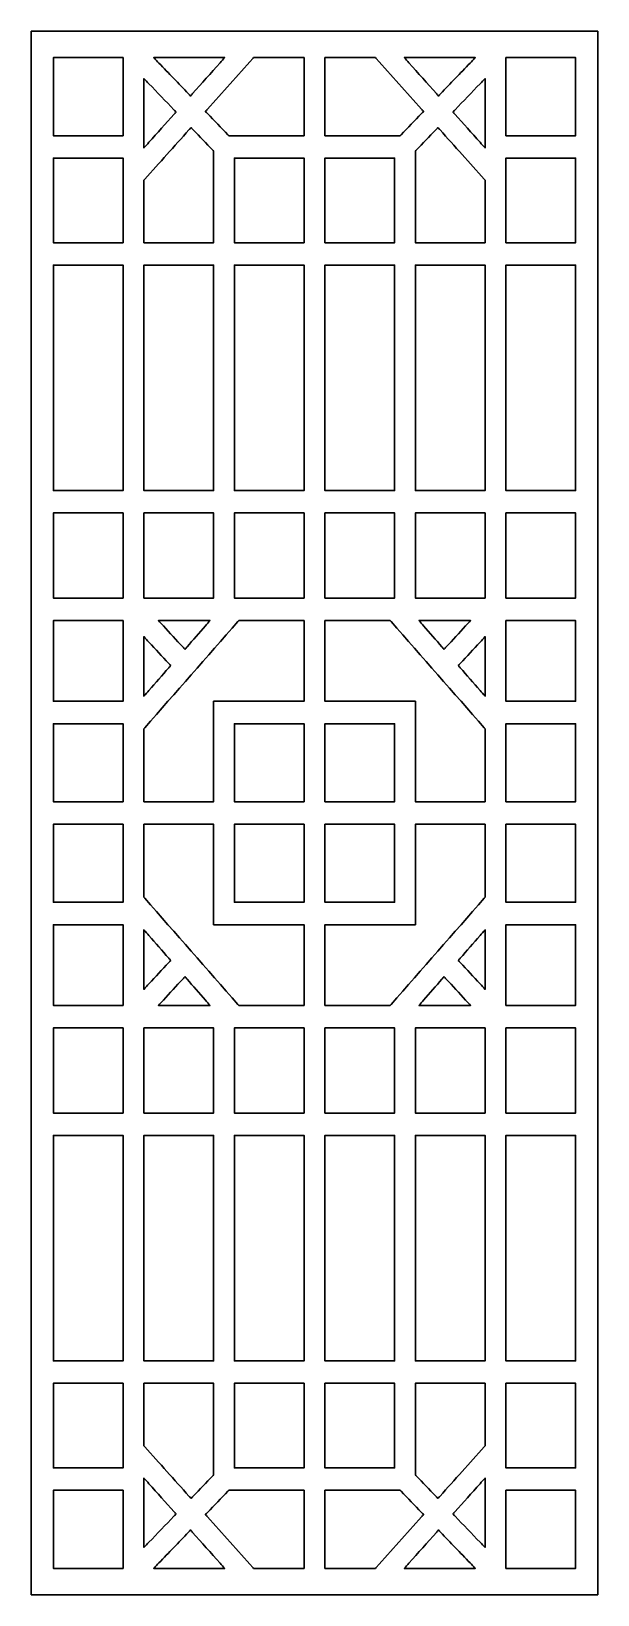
# Model space of a CAD drawing. Header units: centimetres. Extents: x 20.5 to 27, y -9 to 9.
import ezdxf

# ---------------------------------------------------------------- set-up
doc = ezdxf.new("R2010")
doc.units = ezdxf.units.CM
doc.header["$MEASUREMENT"] = 0
doc.layers.add('layer 1', color=7, linetype='Continuous')

msp = doc.modelspace()

# ---------------------------------------------------------------- linework, layer by layer
at = {"layer": 'layer 1', "color": 250, "lineweight": 30}
for points, knots in [([(20.48118, -9.00022), (20.48118, -2.99988), (20.48118, 3.00044), (20.48118, 9.00077), (20.48118, 9.00077), (22.65405, 9.00077), (24.8269, 9.00077), (26.99977, 9.00077), (26.99977, 9.00077), (26.99977, 3.00044), (26.99977, -2.99988), (26.99977, -9.00022), (26.99977, -9.00022), (24.8269, -9.00022), (22.65405, -9.00022), (20.48118, -9.00022)], [0, 0, 0, 0, 0.2, 0.2, 0.2, 0.2, 0.4, 0.4, 0.4, 0.4, 0.6, 0.6, 0.6, 0.6, 1, 1, 1, 1]), ([(20.76971, 8.69696), (21.01473, 8.69696), (21.25973, 8.69696), (21.50475, 8.69696), (21.50475, 8.69696), (21.51595, 8.69696), (21.52714, 8.69696), (21.53834, 8.69696), (21.53834, 8.69696), (21.53834, 8.68488), (21.53834, 8.67281), (21.53834, 8.66073), (21.53834, 8.66073), (21.53834, 8.38538), (21.53834, 8.11), (21.53834, 7.83463), (21.53834, 7.83463), (21.53834, 7.82257), (21.53834, 7.81048), (21.53834, 7.79841), (21.53834, 7.79841), (21.52714, 7.79841), (21.51595, 7.79841), (21.50475, 7.79841), (21.50475, 7.79841), (21.25973, 7.79841), (21.01473, 7.79841), (20.76971, 7.79841), (20.76971, 7.79841), (20.75852, 7.79841), (20.74733, 7.79841), (20.73614, 7.79841), (20.73614, 7.79841), (20.73614, 7.81048), (20.73614, 7.82257), (20.73614, 7.83463), (20.73614, 7.83463), (20.73614, 8.11), (20.73614, 8.38538), (20.73614, 8.66073), (20.73614, 8.66073), (20.73614, 8.67281), (20.73614, 8.68488), (20.73614, 8.69696), (20.73614, 8.69696), (20.74733, 8.69696), (20.75852, 8.69696), (20.76971, 8.69696)], [0, 0, 0, 0, 0.07692308, 0.07692308, 0.07692308, 0.07692308, 0.15384615, 0.15384615, 0.15384615, 0.15384615, 0.23076923, 0.23076923, 0.23076923, 0.23076923, 0.30769231, 0.30769231, 0.30769231, 0.30769231, 0.38461538, 0.38461538, 0.38461538, 0.38461538, 0.46153846, 0.46153846, 0.46153846, 0.46153846, 0.53846154, 0.53846154, 0.53846154, 0.53846154, 0.61538462, 0.61538462, 0.61538462, 0.61538462, 0.69230769, 0.69230769, 0.69230769, 0.69230769, 0.76923077, 0.76923077, 0.76923077, 0.76923077, 0.84615385, 0.84615385, 0.84615385, 0.84615385, 1, 1, 1, 1]), ([(21.9736, 8.69696), (22.19202, 8.69696), (22.41045, 8.69696), (22.62885, 8.69696), (22.62885, 8.69696), (22.65523, 8.69696), (22.68159, 8.69696), (22.70798, 8.69696), (22.70798, 8.69696), (22.68964, 8.67649), (22.67133, 8.65603), (22.653, 8.63557), (22.653, 8.63557), (22.54761, 8.51789), (22.4422, 8.40022), (22.33682, 8.28254), (22.33682, 8.28254), (22.32903, 8.27385), (22.32126, 8.26515), (22.3135, 8.25648), (22.3135, 8.25648), (22.30545, 8.26487), (22.29739, 8.27325), (22.28933, 8.28162), (22.28933, 8.28162), (22.17631, 8.39932), (22.0633, 8.51701), (21.95028, 8.63468), (21.95028, 8.63468), (21.93034, 8.65543), (21.91041, 8.67621), (21.89048, 8.69696), (21.89048, 8.69696), (21.91819, 8.69696), (21.9459, 8.69696), (21.9736, 8.69696)], [0, 0, 0, 0, 0.1, 0.1, 0.1, 0.1, 0.2, 0.2, 0.2, 0.2, 0.3, 0.3, 0.3, 0.3, 0.4, 0.4, 0.4, 0.4, 0.5, 0.5, 0.5, 0.5, 0.6, 0.6, 0.6, 0.6, 0.7, 0.7, 0.7, 0.7, 0.8, 0.8, 0.8, 0.8, 1, 1, 1, 1]), ([(23.62092, 8.66073), (23.62092, 8.38538), (23.62092, 8.11), (23.62092, 7.83463), (23.62092, 7.83463), (23.62092, 7.82257), (23.62092, 7.81048), (23.62092, 7.79841), (23.62092, 7.79841), (23.60974, 7.79841), (23.59854, 7.79841), (23.58734, 7.79841), (23.58734, 7.79841), (23.34234, 7.79841), (23.09732, 7.79841), (22.85231, 7.79841), (22.85231, 7.79841), (22.82387, 7.79841), (22.79543, 7.79841), (22.76698, 7.79841), (22.76698, 7.79841), (22.76247, 7.79841), (22.75793, 7.79841), (22.75341, 7.79841), (22.75341, 7.79841), (22.75015, 7.80181), (22.7469, 7.80518), (22.74365, 7.80857), (22.74365, 7.80857), (22.66564, 7.88979), (22.58765, 7.97101), (22.50964, 8.05223), (22.50964, 8.05223), (22.5016, 8.06063), (22.49354, 8.06901), (22.48549, 8.07739), (22.48549, 8.07739), (22.49325, 8.08608), (22.50103, 8.09478), (22.50881, 8.10344), (22.50881, 8.10344), (22.68269, 8.2976), (22.85657, 8.49175), (23.03047, 8.68589), (23.03047, 8.68589), (23.03376, 8.68958), (23.03705, 8.69326), (23.04036, 8.69696), (23.04036, 8.69696), (23.04512, 8.69696), (23.04986, 8.69696), (23.05462, 8.69696), (23.05462, 8.69696), (23.2322, 8.69696), (23.40978, 8.69696), (23.58734, 8.69696), (23.58734, 8.69696), (23.59854, 8.69696), (23.60974, 8.69696), (23.62092, 8.69696), (23.62092, 8.69696), (23.62092, 8.68488), (23.62092, 8.67281), (23.62092, 8.66073)], [0, 0, 0, 0, 0.05882353, 0.05882353, 0.05882353, 0.05882353, 0.11764706, 0.11764706, 0.11764706, 0.11764706, 0.17647059, 0.17647059, 0.17647059, 0.17647059, 0.23529412, 0.23529412, 0.23529412, 0.23529412, 0.29411765, 0.29411765, 0.29411765, 0.29411765, 0.35294118, 0.35294118, 0.35294118, 0.35294118, 0.41176471, 0.41176471, 0.41176471, 0.41176471, 0.47058824, 0.47058824, 0.47058824, 0.47058824, 0.52941176, 0.52941176, 0.52941176, 0.52941176, 0.58823529, 0.58823529, 0.58823529, 0.58823529, 0.64705882, 0.64705882, 0.64705882, 0.64705882, 0.70588235, 0.70588235, 0.70588235, 0.70588235, 0.76470588, 0.76470588, 0.76470588, 0.76470588, 0.82352941, 0.82352941, 0.82352941, 0.82352941, 0.88235294, 0.88235294, 0.88235294, 0.88235294, 1, 1, 1, 1]), ([(23.86003, 7.83463), (23.86003, 8.11), (23.86003, 8.38538), (23.86003, 8.66073), (23.86003, 8.66073), (23.86003, 8.67281), (23.86003, 8.68488), (23.86003, 8.69696), (23.86003, 8.69696), (23.87122, 8.69696), (23.88242, 8.69696), (23.89361, 8.69696), (23.89361, 8.69696), (24.07119, 8.69696), (24.24878, 8.69696), (24.42636, 8.69696), (24.42636, 8.69696), (24.4311, 8.69696), (24.43585, 8.69696), (24.4406, 8.69696), (24.4406, 8.69696), (24.44391, 8.69326), (24.44719, 8.68958), (24.45051, 8.68589), (24.45051, 8.68589), (24.62439, 8.49175), (24.79826, 8.2976), (24.97214, 8.10344), (24.97214, 8.10344), (24.97992, 8.09478), (24.9877, 8.08608), (24.99549, 8.07739), (24.99549, 8.07739), (24.98743, 8.06901), (24.97938, 8.06063), (24.97131, 8.05223), (24.97131, 8.05223), (24.89332, 7.97101), (24.81531, 7.88979), (24.7373, 7.80857), (24.7373, 7.80857), (24.73406, 7.80518), (24.73081, 7.80181), (24.72756, 7.79841), (24.72756, 7.79841), (24.72303, 7.79841), (24.71851, 7.79841), (24.71398, 7.79841), (24.71398, 7.79841), (24.68555, 7.79841), (24.6571, 7.79841), (24.62865, 7.79841), (24.62865, 7.79841), (24.38363, 7.79841), (24.13863, 7.79841), (23.89361, 7.79841), (23.89361, 7.79841), (23.88242, 7.79841), (23.87122, 7.79841), (23.86003, 7.79841), (23.86003, 7.79841), (23.86003, 7.81048), (23.86003, 7.82257), (23.86003, 7.83463)], [0, 0, 0, 0, 0.05882353, 0.05882353, 0.05882353, 0.05882353, 0.11764706, 0.11764706, 0.11764706, 0.11764706, 0.17647059, 0.17647059, 0.17647059, 0.17647059, 0.23529412, 0.23529412, 0.23529412, 0.23529412, 0.29411765, 0.29411765, 0.29411765, 0.29411765, 0.35294118, 0.35294118, 0.35294118, 0.35294118, 0.41176471, 0.41176471, 0.41176471, 0.41176471, 0.47058824, 0.47058824, 0.47058824, 0.47058824, 0.52941176, 0.52941176, 0.52941176, 0.52941176, 0.58823529, 0.58823529, 0.58823529, 0.58823529, 0.64705882, 0.64705882, 0.64705882, 0.64705882, 0.70588235, 0.70588235, 0.70588235, 0.70588235, 0.76470588, 0.76470588, 0.76470588, 0.76470588, 0.82352941, 0.82352941, 0.82352941, 0.82352941, 0.88235294, 0.88235294, 0.88235294, 0.88235294, 1, 1, 1, 1]), ([(25.53069, 8.63468), (25.41767, 8.51701), (25.30465, 8.39932), (25.19163, 8.28162), (25.19163, 8.28162), (25.18358, 8.27325), (25.17552, 8.26487), (25.16748, 8.25648), (25.16748, 8.25648), (25.1597, 8.26515), (25.15192, 8.27385), (25.14414, 8.28254), (25.14414, 8.28254), (25.03875, 8.40022), (24.93336, 8.51789), (24.82795, 8.63557), (24.82795, 8.63557), (24.80962, 8.65603), (24.79131, 8.67649), (24.77298, 8.69696), (24.77298, 8.69696), (24.79936, 8.69696), (24.82574, 8.69696), (24.8521, 8.69696), (24.8521, 8.69696), (25.07053, 8.69696), (25.28895, 8.69696), (25.50737, 8.69696), (25.50737, 8.69696), (25.53508, 8.69696), (25.56279, 8.69696), (25.59049, 8.69696), (25.59049, 8.69696), (25.57057, 8.67621), (25.55062, 8.65543), (25.53069, 8.63468)], [0, 0, 0, 0, 0.1, 0.1, 0.1, 0.1, 0.2, 0.2, 0.2, 0.2, 0.3, 0.3, 0.3, 0.3, 0.4, 0.4, 0.4, 0.4, 0.5, 0.5, 0.5, 0.5, 0.6, 0.6, 0.6, 0.6, 0.7, 0.7, 0.7, 0.7, 0.8, 0.8, 0.8, 0.8, 1, 1, 1, 1]), ([(26.71124, 8.69696), (26.46624, 8.69696), (26.22122, 8.69696), (25.9762, 8.69696), (25.9762, 8.69696), (25.96503, 8.69696), (25.95383, 8.69696), (25.94264, 8.69696), (25.94264, 8.69696), (25.94264, 8.68488), (25.94264, 8.67281), (25.94264, 8.66073), (25.94264, 8.66073), (25.94264, 8.38538), (25.94264, 8.11), (25.94264, 7.83463), (25.94264, 7.83463), (25.94264, 7.82257), (25.94264, 7.81048), (25.94264, 7.79841), (25.94264, 7.79841), (25.95383, 7.79841), (25.96503, 7.79841), (25.9762, 7.79841), (25.9762, 7.79841), (26.22122, 7.79841), (26.46624, 7.79841), (26.71124, 7.79841), (26.71124, 7.79841), (26.72246, 7.79841), (26.73362, 7.79841), (26.74482, 7.79841), (26.74482, 7.79841), (26.74482, 7.81048), (26.74482, 7.82257), (26.74482, 7.83463), (26.74482, 7.83463), (26.74482, 8.11), (26.74482, 8.38538), (26.74482, 8.66073), (26.74482, 8.66073), (26.74482, 8.67281), (26.74482, 8.68488), (26.74482, 8.69696), (26.74482, 8.69696), (26.73362, 8.69696), (26.72246, 8.69696), (26.71124, 8.69696)], [0, 0, 0, 0, 0.07692308, 0.07692308, 0.07692308, 0.07692308, 0.15384615, 0.15384615, 0.15384615, 0.15384615, 0.23076923, 0.23076923, 0.23076923, 0.23076923, 0.30769231, 0.30769231, 0.30769231, 0.30769231, 0.38461538, 0.38461538, 0.38461538, 0.38461538, 0.46153846, 0.46153846, 0.46153846, 0.46153846, 0.53846154, 0.53846154, 0.53846154, 0.53846154, 0.61538462, 0.61538462, 0.61538462, 0.61538462, 0.69230769, 0.69230769, 0.69230769, 0.69230769, 0.76923077, 0.76923077, 0.76923077, 0.76923077, 0.84615385, 0.84615385, 0.84615385, 0.84615385, 1, 1, 1, 1]), ([(21.77743, 7.74758), (21.77743, 7.95537), (21.77743, 8.16315), (21.77743, 8.37095), (21.77743, 8.37095), (21.77743, 8.39938), (21.77743, 8.42782), (21.77743, 8.45627), (21.77743, 8.45627), (21.7964, 8.43651), (21.81537, 8.41677), (21.83434, 8.397), (21.83434, 8.397), (21.93065, 8.29673), (22.02693, 8.19646), (22.12323, 8.0962), (22.12323, 8.0962), (22.13128, 8.08779), (22.13934, 8.07942), (22.1474, 8.07104), (22.1474, 8.07104), (22.13961, 8.06234), (22.13184, 8.05365), (22.12408, 8.04499), (22.12408, 8.04499), (22.02777, 7.93745), (21.93148, 7.82992), (21.83517, 7.72241), (21.83517, 7.72241), (21.81592, 7.70091), (21.79668, 7.67943), (21.77743, 7.65793), (21.77743, 7.65793), (21.77743, 7.68781), (21.77743, 7.7177), (21.77743, 7.74758)], [0, 0, 0, 0, 0.1, 0.1, 0.1, 0.1, 0.2, 0.2, 0.2, 0.2, 0.3, 0.3, 0.3, 0.3, 0.4, 0.4, 0.4, 0.4, 0.5, 0.5, 0.5, 0.5, 0.6, 0.6, 0.6, 0.6, 0.7, 0.7, 0.7, 0.7, 0.8, 0.8, 0.8, 0.8, 1, 1, 1, 1]), ([(25.64581, 7.72241), (25.5495, 7.82992), (25.4532, 7.93745), (25.3569, 8.04499), (25.3569, 8.04499), (25.34912, 8.05365), (25.34133, 8.06234), (25.33356, 8.07104), (25.33356, 8.07104), (25.34162, 8.07942), (25.34968, 8.08779), (25.35773, 8.0962), (25.35773, 8.0962), (25.45403, 8.19646), (25.55033, 8.29673), (25.64663, 8.397), (25.64663, 8.397), (25.66558, 8.41677), (25.68456, 8.43651), (25.70354, 8.45627), (25.70354, 8.45627), (25.70354, 8.42782), (25.70354, 8.39938), (25.70354, 8.37095), (25.70354, 8.37095), (25.70354, 8.16315), (25.70354, 7.95537), (25.70354, 7.74758), (25.70354, 7.74758), (25.70354, 7.7177), (25.70354, 7.68781), (25.70354, 7.65793), (25.70354, 7.65793), (25.68429, 7.67943), (25.66505, 7.70091), (25.64581, 7.72241)], [0, 0, 0, 0, 0.1, 0.1, 0.1, 0.1, 0.2, 0.2, 0.2, 0.2, 0.3, 0.3, 0.3, 0.3, 0.4, 0.4, 0.4, 0.4, 0.5, 0.5, 0.5, 0.5, 0.6, 0.6, 0.6, 0.6, 0.7, 0.7, 0.7, 0.7, 0.8, 0.8, 0.8, 0.8, 1, 1, 1, 1]), ([(22.57961, 7.6056), (22.57961, 7.27109), (22.57961, 6.93659), (22.57961, 6.6021), (22.57961, 6.6021), (22.57961, 6.59001), (22.57961, 6.57795), (22.57961, 6.56587), (22.57961, 6.56587), (22.56845, 6.56587), (22.55726, 6.56587), (22.54606, 6.56587), (22.54606, 6.56587), (22.30104, 6.56587), (22.05602, 6.56587), (21.81102, 6.56587), (21.81102, 6.56587), (21.79983, 6.56587), (21.78863, 6.56587), (21.77743, 6.56587), (21.77743, 6.56587), (21.77743, 6.57795), (21.77743, 6.59001), (21.77743, 6.6021), (21.77743, 6.6021), (21.77743, 6.82546), (21.77743, 7.04881), (21.77743, 7.27219), (21.77743, 7.27219), (21.77743, 7.27704), (21.77743, 7.28193), (21.77743, 7.28682), (21.77743, 7.28682), (21.78058, 7.29031), (21.78373, 7.29383), (21.78686, 7.29732), (21.78686, 7.29732), (21.95659, 7.48687), (22.12634, 7.67637), (22.29607, 7.86589), (22.29607, 7.86589), (22.30383, 7.87458), (22.31161, 7.88328), (22.31939, 7.89194), (22.31939, 7.89194), (22.32744, 7.88356), (22.33549, 7.87518), (22.34354, 7.86681), (22.34354, 7.86681), (22.41882, 7.78842), (22.49409, 7.71002), (22.56938, 7.63165), (22.56938, 7.63165), (22.57279, 7.62808), (22.57621, 7.62453), (22.57961, 7.62098), (22.57961, 7.62098), (22.57961, 7.61585), (22.57961, 7.61071), (22.57961, 7.6056)], [0, 0, 0, 0, 0.0625, 0.0625, 0.0625, 0.0625, 0.125, 0.125, 0.125, 0.125, 0.1875, 0.1875, 0.1875, 0.1875, 0.25, 0.25, 0.25, 0.25, 0.3125, 0.3125, 0.3125, 0.3125, 0.375, 0.375, 0.375, 0.375, 0.4375, 0.4375, 0.4375, 0.4375, 0.5, 0.5, 0.5, 0.5, 0.5625, 0.5625, 0.5625, 0.5625, 0.625, 0.625, 0.625, 0.625, 0.6875, 0.6875, 0.6875, 0.6875, 0.75, 0.75, 0.75, 0.75, 0.8125, 0.8125, 0.8125, 0.8125, 0.875, 0.875, 0.875, 0.875, 1, 1, 1, 1]), ([(24.91159, 7.63165), (24.98685, 7.71002), (25.06213, 7.78842), (25.13743, 7.86681), (25.13743, 7.86681), (25.14546, 7.87518), (25.15351, 7.88356), (25.16158, 7.89194), (25.16158, 7.89194), (25.16934, 7.88328), (25.17712, 7.87458), (25.18491, 7.86589), (25.18491, 7.86589), (25.35462, 7.67637), (25.52436, 7.48687), (25.6941, 7.29732), (25.6941, 7.29732), (25.69725, 7.29383), (25.70039, 7.29031), (25.70354, 7.28682), (25.70354, 7.28682), (25.70354, 7.28193), (25.70354, 7.27704), (25.70354, 7.27219), (25.70354, 7.27219), (25.70354, 7.04881), (25.70354, 6.82546), (25.70354, 6.6021), (25.70354, 6.6021), (25.70354, 6.59001), (25.70354, 6.57795), (25.70354, 6.56587), (25.70354, 6.56587), (25.69234, 6.56587), (25.68115, 6.56587), (25.66995, 6.56587), (25.66995, 6.56587), (25.42493, 6.56587), (25.17992, 6.56587), (24.93491, 6.56587), (24.93491, 6.56587), (24.92372, 6.56587), (24.91252, 6.56587), (24.90133, 6.56587), (24.90133, 6.56587), (24.90133, 6.57795), (24.90133, 6.59001), (24.90133, 6.6021), (24.90133, 6.6021), (24.90133, 6.93659), (24.90133, 7.27109), (24.90133, 7.6056), (24.90133, 7.6056), (24.90133, 7.61071), (24.90133, 7.61585), (24.90133, 7.62098), (24.90133, 7.62098), (24.90475, 7.62453), (24.90819, 7.62808), (24.91159, 7.63165)], [0, 0, 0, 0, 0.0625, 0.0625, 0.0625, 0.0625, 0.125, 0.125, 0.125, 0.125, 0.1875, 0.1875, 0.1875, 0.1875, 0.25, 0.25, 0.25, 0.25, 0.3125, 0.3125, 0.3125, 0.3125, 0.375, 0.375, 0.375, 0.375, 0.4375, 0.4375, 0.4375, 0.4375, 0.5, 0.5, 0.5, 0.5, 0.5625, 0.5625, 0.5625, 0.5625, 0.625, 0.625, 0.625, 0.625, 0.6875, 0.6875, 0.6875, 0.6875, 0.75, 0.75, 0.75, 0.75, 0.8125, 0.8125, 0.8125, 0.8125, 0.875, 0.875, 0.875, 0.875, 1, 1, 1, 1]), ([(20.76971, 7.54061), (21.01473, 7.54061), (21.25973, 7.54061), (21.50475, 7.54061), (21.50475, 7.54061), (21.51595, 7.54061), (21.52714, 7.54061), (21.53834, 7.54061), (21.53834, 7.54061), (21.53834, 7.52855), (21.53834, 7.51647), (21.53834, 7.5044), (21.53834, 7.5044), (21.53834, 7.20363), (21.53834, 6.90287), (21.53834, 6.6021), (21.53834, 6.6021), (21.53834, 6.59001), (21.53834, 6.57795), (21.53834, 6.56587), (21.53834, 6.56587), (21.52714, 6.56587), (21.51595, 6.56587), (21.50475, 6.56587), (21.50475, 6.56587), (21.25973, 6.56587), (21.01473, 6.56587), (20.76971, 6.56587), (20.76971, 6.56587), (20.75852, 6.56587), (20.74733, 6.56587), (20.73614, 6.56587), (20.73614, 6.56587), (20.73614, 6.57795), (20.73614, 6.59001), (20.73614, 6.6021), (20.73614, 6.6021), (20.73614, 6.90287), (20.73614, 7.20363), (20.73614, 7.5044), (20.73614, 7.5044), (20.73614, 7.51647), (20.73614, 7.52855), (20.73614, 7.54061), (20.73614, 7.54061), (20.74733, 7.54061), (20.75852, 7.54061), (20.76971, 7.54061)], [0, 0, 0, 0, 0.07692308, 0.07692308, 0.07692308, 0.07692308, 0.15384615, 0.15384615, 0.15384615, 0.15384615, 0.23076923, 0.23076923, 0.23076923, 0.23076923, 0.30769231, 0.30769231, 0.30769231, 0.30769231, 0.38461538, 0.38461538, 0.38461538, 0.38461538, 0.46153846, 0.46153846, 0.46153846, 0.46153846, 0.53846154, 0.53846154, 0.53846154, 0.53846154, 0.61538462, 0.61538462, 0.61538462, 0.61538462, 0.69230769, 0.69230769, 0.69230769, 0.69230769, 0.76923077, 0.76923077, 0.76923077, 0.76923077, 0.84615385, 0.84615385, 0.84615385, 0.84615385, 1, 1, 1, 1]), ([(23.62092, 7.5044), (23.62092, 7.20363), (23.62092, 6.90287), (23.62092, 6.6021), (23.62092, 6.6021), (23.62092, 6.59001), (23.62092, 6.57795), (23.62092, 6.56587), (23.62092, 6.56587), (23.60974, 6.56587), (23.59854, 6.56587), (23.58734, 6.56587), (23.58734, 6.56587), (23.34234, 6.56587), (23.09732, 6.56587), (22.85231, 6.56587), (22.85231, 6.56587), (22.84114, 6.56587), (22.82991, 6.56587), (22.81874, 6.56587), (22.81874, 6.56587), (22.81874, 6.57795), (22.81874, 6.59001), (22.81874, 6.6021), (22.81874, 6.6021), (22.81874, 6.90287), (22.81874, 7.20363), (22.81874, 7.5044), (22.81874, 7.5044), (22.81874, 7.51647), (22.81874, 7.52855), (22.81874, 7.54061), (22.81874, 7.54061), (22.82991, 7.54061), (22.84114, 7.54061), (22.85231, 7.54061), (22.85231, 7.54061), (23.09732, 7.54061), (23.34234, 7.54061), (23.58734, 7.54061), (23.58734, 7.54061), (23.59854, 7.54061), (23.60974, 7.54061), (23.62092, 7.54061), (23.62092, 7.54061), (23.62092, 7.52855), (23.62092, 7.51647), (23.62092, 7.5044)], [0, 0, 0, 0, 0.07692308, 0.07692308, 0.07692308, 0.07692308, 0.15384615, 0.15384615, 0.15384615, 0.15384615, 0.23076923, 0.23076923, 0.23076923, 0.23076923, 0.30769231, 0.30769231, 0.30769231, 0.30769231, 0.38461538, 0.38461538, 0.38461538, 0.38461538, 0.46153846, 0.46153846, 0.46153846, 0.46153846, 0.53846154, 0.53846154, 0.53846154, 0.53846154, 0.61538462, 0.61538462, 0.61538462, 0.61538462, 0.69230769, 0.69230769, 0.69230769, 0.69230769, 0.76923077, 0.76923077, 0.76923077, 0.76923077, 0.84615385, 0.84615385, 0.84615385, 0.84615385, 1, 1, 1, 1]), ([(23.86003, 6.6021), (23.86003, 6.90287), (23.86003, 7.20363), (23.86003, 7.5044), (23.86003, 7.5044), (23.86003, 7.51647), (23.86003, 7.52855), (23.86003, 7.54061), (23.86003, 7.54061), (23.87122, 7.54061), (23.88242, 7.54061), (23.89361, 7.54061), (23.89361, 7.54061), (24.13863, 7.54061), (24.38363, 7.54061), (24.62865, 7.54061), (24.62865, 7.54061), (24.63984, 7.54061), (24.65104, 7.54061), (24.66223, 7.54061), (24.66223, 7.54061), (24.66223, 7.52855), (24.66223, 7.51647), (24.66223, 7.5044), (24.66223, 7.5044), (24.66223, 7.20363), (24.66223, 6.90287), (24.66223, 6.6021), (24.66223, 6.6021), (24.66223, 6.59001), (24.66223, 6.57795), (24.66223, 6.56587), (24.66223, 6.56587), (24.65104, 6.56587), (24.63984, 6.56587), (24.62865, 6.56587), (24.62865, 6.56587), (24.38363, 6.56587), (24.13863, 6.56587), (23.89361, 6.56587), (23.89361, 6.56587), (23.88242, 6.56587), (23.87122, 6.56587), (23.86003, 6.56587), (23.86003, 6.56587), (23.86003, 6.57795), (23.86003, 6.59001), (23.86003, 6.6021)], [0, 0, 0, 0, 0.07692308, 0.07692308, 0.07692308, 0.07692308, 0.15384615, 0.15384615, 0.15384615, 0.15384615, 0.23076923, 0.23076923, 0.23076923, 0.23076923, 0.30769231, 0.30769231, 0.30769231, 0.30769231, 0.38461538, 0.38461538, 0.38461538, 0.38461538, 0.46153846, 0.46153846, 0.46153846, 0.46153846, 0.53846154, 0.53846154, 0.53846154, 0.53846154, 0.61538462, 0.61538462, 0.61538462, 0.61538462, 0.69230769, 0.69230769, 0.69230769, 0.69230769, 0.76923077, 0.76923077, 0.76923077, 0.76923077, 0.84615385, 0.84615385, 0.84615385, 0.84615385, 1, 1, 1, 1]), ([(26.71124, 6.56587), (26.46624, 6.56587), (26.22122, 6.56587), (25.9762, 6.56587), (25.9762, 6.56587), (25.96503, 6.56587), (25.95383, 6.56587), (25.94264, 6.56587), (25.94264, 6.56587), (25.94264, 6.57795), (25.94264, 6.59001), (25.94264, 6.6021), (25.94264, 6.6021), (25.94264, 6.90287), (25.94264, 7.20363), (25.94264, 7.5044), (25.94264, 7.5044), (25.94264, 7.51647), (25.94264, 7.52855), (25.94264, 7.54061), (25.94264, 7.54061), (25.95383, 7.54061), (25.96503, 7.54061), (25.9762, 7.54061), (25.9762, 7.54061), (26.22122, 7.54061), (26.46624, 7.54061), (26.71124, 7.54061), (26.71124, 7.54061), (26.72246, 7.54061), (26.73362, 7.54061), (26.74482, 7.54061), (26.74482, 7.54061), (26.74482, 7.52855), (26.74482, 7.51647), (26.74482, 7.5044), (26.74482, 7.5044), (26.74482, 7.20363), (26.74482, 6.90287), (26.74482, 6.6021), (26.74482, 6.6021), (26.74482, 6.59001), (26.74482, 6.57795), (26.74482, 6.56587), (26.74482, 6.56587), (26.73362, 6.56587), (26.72246, 6.56587), (26.71124, 6.56587)], [0, 0, 0, 0, 0.07692308, 0.07692308, 0.07692308, 0.07692308, 0.15384615, 0.15384615, 0.15384615, 0.15384615, 0.23076923, 0.23076923, 0.23076923, 0.23076923, 0.30769231, 0.30769231, 0.30769231, 0.30769231, 0.38461538, 0.38461538, 0.38461538, 0.38461538, 0.46153846, 0.46153846, 0.46153846, 0.46153846, 0.53846154, 0.53846154, 0.53846154, 0.53846154, 0.61538462, 0.61538462, 0.61538462, 0.61538462, 0.69230769, 0.69230769, 0.69230769, 0.69230769, 0.76923077, 0.76923077, 0.76923077, 0.76923077, 0.84615385, 0.84615385, 0.84615385, 0.84615385, 1, 1, 1, 1]), ([(20.76971, 6.30807), (21.01473, 6.30807), (21.25973, 6.30807), (21.50475, 6.30807), (21.50475, 6.30807), (21.51595, 6.30807), (21.52714, 6.30807), (21.53834, 6.30807), (21.53834, 6.30807), (21.53834, 6.296), (21.53834, 6.28394), (21.53834, 6.27185), (21.53834, 6.27185), (21.53834, 5.43081), (21.53834, 4.58976), (21.53834, 3.7487), (21.53834, 3.7487), (21.53834, 3.73664), (21.53834, 3.72455), (21.53834, 3.71249), (21.53834, 3.71249), (21.52714, 3.71249), (21.51595, 3.71249), (21.50475, 3.71249), (21.50475, 3.71249), (21.25973, 3.71249), (21.01473, 3.71249), (20.76971, 3.71249), (20.76971, 3.71249), (20.75852, 3.71249), (20.74733, 3.71249), (20.73614, 3.71249), (20.73614, 3.71249), (20.73614, 3.72455), (20.73614, 3.73664), (20.73614, 3.7487), (20.73614, 3.7487), (20.73614, 4.58976), (20.73614, 5.43081), (20.73614, 6.27185), (20.73614, 6.27185), (20.73614, 6.28394), (20.73614, 6.296), (20.73614, 6.30807), (20.73614, 6.30807), (20.74733, 6.30807), (20.75852, 6.30807), (20.76971, 6.30807)], [0, 0, 0, 0, 0.07692308, 0.07692308, 0.07692308, 0.07692308, 0.15384615, 0.15384615, 0.15384615, 0.15384615, 0.23076923, 0.23076923, 0.23076923, 0.23076923, 0.30769231, 0.30769231, 0.30769231, 0.30769231, 0.38461538, 0.38461538, 0.38461538, 0.38461538, 0.46153846, 0.46153846, 0.46153846, 0.46153846, 0.53846154, 0.53846154, 0.53846154, 0.53846154, 0.61538462, 0.61538462, 0.61538462, 0.61538462, 0.69230769, 0.69230769, 0.69230769, 0.69230769, 0.76923077, 0.76923077, 0.76923077, 0.76923077, 0.84615385, 0.84615385, 0.84615385, 0.84615385, 1, 1, 1, 1]), ([(22.54606, 3.71249), (22.30104, 3.71249), (22.05602, 3.71249), (21.81102, 3.71249), (21.81102, 3.71249), (21.79983, 3.71249), (21.78863, 3.71249), (21.77743, 3.71249), (21.77743, 3.71249), (21.77743, 3.72455), (21.77743, 3.73664), (21.77743, 3.7487), (21.77743, 3.7487), (21.77743, 4.58976), (21.77743, 5.43081), (21.77743, 6.27185), (21.77743, 6.27185), (21.77743, 6.28394), (21.77743, 6.296), (21.77743, 6.30807), (21.77743, 6.30807), (21.78863, 6.30807), (21.79983, 6.30807), (21.81102, 6.30807), (21.81102, 6.30807), (22.05602, 6.30807), (22.30104, 6.30807), (22.54606, 6.30807), (22.54606, 6.30807), (22.55726, 6.30807), (22.56845, 6.30807), (22.57961, 6.30807), (22.57961, 6.30807), (22.57961, 6.296), (22.57961, 6.28394), (22.57961, 6.27185), (22.57961, 6.27185), (22.57961, 5.43081), (22.57961, 4.58976), (22.57961, 3.7487), (22.57961, 3.7487), (22.57961, 3.73664), (22.57961, 3.72455), (22.57961, 3.71249), (22.57961, 3.71249), (22.56845, 3.71249), (22.55726, 3.71249), (22.54606, 3.71249)], [0, 0, 0, 0, 0.07692308, 0.07692308, 0.07692308, 0.07692308, 0.15384615, 0.15384615, 0.15384615, 0.15384615, 0.23076923, 0.23076923, 0.23076923, 0.23076923, 0.30769231, 0.30769231, 0.30769231, 0.30769231, 0.38461538, 0.38461538, 0.38461538, 0.38461538, 0.46153846, 0.46153846, 0.46153846, 0.46153846, 0.53846154, 0.53846154, 0.53846154, 0.53846154, 0.61538462, 0.61538462, 0.61538462, 0.61538462, 0.69230769, 0.69230769, 0.69230769, 0.69230769, 0.76923077, 0.76923077, 0.76923077, 0.76923077, 0.84615385, 0.84615385, 0.84615385, 0.84615385, 1, 1, 1, 1]), ([(23.62092, 6.27185), (23.62092, 5.43081), (23.62092, 4.58976), (23.62092, 3.7487), (23.62092, 3.7487), (23.62092, 3.73664), (23.62092, 3.72455), (23.62092, 3.71249), (23.62092, 3.71249), (23.60974, 3.71249), (23.59854, 3.71249), (23.58734, 3.71249), (23.58734, 3.71249), (23.34234, 3.71249), (23.09732, 3.71249), (22.85231, 3.71249), (22.85231, 3.71249), (22.84114, 3.71249), (22.82991, 3.71249), (22.81874, 3.71249), (22.81874, 3.71249), (22.81874, 3.72455), (22.81874, 3.73664), (22.81874, 3.7487), (22.81874, 3.7487), (22.81874, 4.58976), (22.81874, 5.43081), (22.81874, 6.27185), (22.81874, 6.27185), (22.81874, 6.28394), (22.81874, 6.296), (22.81874, 6.30807), (22.81874, 6.30807), (22.82991, 6.30807), (22.84114, 6.30807), (22.85231, 6.30807), (22.85231, 6.30807), (23.09732, 6.30807), (23.34234, 6.30807), (23.58734, 6.30807), (23.58734, 6.30807), (23.59854, 6.30807), (23.60974, 6.30807), (23.62092, 6.30807), (23.62092, 6.30807), (23.62092, 6.296), (23.62092, 6.28394), (23.62092, 6.27185)], [0, 0, 0, 0, 0.07692308, 0.07692308, 0.07692308, 0.07692308, 0.15384615, 0.15384615, 0.15384615, 0.15384615, 0.23076923, 0.23076923, 0.23076923, 0.23076923, 0.30769231, 0.30769231, 0.30769231, 0.30769231, 0.38461538, 0.38461538, 0.38461538, 0.38461538, 0.46153846, 0.46153846, 0.46153846, 0.46153846, 0.53846154, 0.53846154, 0.53846154, 0.53846154, 0.61538462, 0.61538462, 0.61538462, 0.61538462, 0.69230769, 0.69230769, 0.69230769, 0.69230769, 0.76923077, 0.76923077, 0.76923077, 0.76923077, 0.84615385, 0.84615385, 0.84615385, 0.84615385, 1, 1, 1, 1]), ([(23.86003, 3.7487), (23.86003, 4.58976), (23.86003, 5.43081), (23.86003, 6.27185), (23.86003, 6.27185), (23.86003, 6.28394), (23.86003, 6.296), (23.86003, 6.30807), (23.86003, 6.30807), (23.87122, 6.30807), (23.88242, 6.30807), (23.89361, 6.30807), (23.89361, 6.30807), (24.13863, 6.30807), (24.38363, 6.30807), (24.62865, 6.30807), (24.62865, 6.30807), (24.63984, 6.30807), (24.65104, 6.30807), (24.66223, 6.30807), (24.66223, 6.30807), (24.66223, 6.296), (24.66223, 6.28394), (24.66223, 6.27185), (24.66223, 6.27185), (24.66223, 5.43081), (24.66223, 4.58976), (24.66223, 3.7487), (24.66223, 3.7487), (24.66223, 3.73664), (24.66223, 3.72455), (24.66223, 3.71249), (24.66223, 3.71249), (24.65104, 3.71249), (24.63984, 3.71249), (24.62865, 3.71249), (24.62865, 3.71249), (24.38363, 3.71249), (24.13863, 3.71249), (23.89361, 3.71249), (23.89361, 3.71249), (23.88242, 3.71249), (23.87122, 3.71249), (23.86003, 3.71249), (23.86003, 3.71249), (23.86003, 3.72455), (23.86003, 3.73664), (23.86003, 3.7487)], [0, 0, 0, 0, 0.07692308, 0.07692308, 0.07692308, 0.07692308, 0.15384615, 0.15384615, 0.15384615, 0.15384615, 0.23076923, 0.23076923, 0.23076923, 0.23076923, 0.30769231, 0.30769231, 0.30769231, 0.30769231, 0.38461538, 0.38461538, 0.38461538, 0.38461538, 0.46153846, 0.46153846, 0.46153846, 0.46153846, 0.53846154, 0.53846154, 0.53846154, 0.53846154, 0.61538462, 0.61538462, 0.61538462, 0.61538462, 0.69230769, 0.69230769, 0.69230769, 0.69230769, 0.76923077, 0.76923077, 0.76923077, 0.76923077, 0.84615385, 0.84615385, 0.84615385, 0.84615385, 1, 1, 1, 1]), ([(24.90133, 3.7487), (24.90133, 4.58976), (24.90133, 5.43081), (24.90133, 6.27185), (24.90133, 6.27185), (24.90133, 6.28394), (24.90133, 6.296), (24.90133, 6.30807), (24.90133, 6.30807), (24.91252, 6.30807), (24.92372, 6.30807), (24.93491, 6.30807), (24.93491, 6.30807), (25.17992, 6.30807), (25.42493, 6.30807), (25.66995, 6.30807), (25.66995, 6.30807), (25.68115, 6.30807), (25.69234, 6.30807), (25.70354, 6.30807), (25.70354, 6.30807), (25.70354, 6.296), (25.70354, 6.28394), (25.70354, 6.27185), (25.70354, 6.27185), (25.70354, 5.43081), (25.70354, 4.58976), (25.70354, 3.7487), (25.70354, 3.7487), (25.70354, 3.73664), (25.70354, 3.72455), (25.70354, 3.71249), (25.70354, 3.71249), (25.69234, 3.71249), (25.68115, 3.71249), (25.66995, 3.71249), (25.66995, 3.71249), (25.42493, 3.71249), (25.17992, 3.71249), (24.93491, 3.71249), (24.93491, 3.71249), (24.92372, 3.71249), (24.91252, 3.71249), (24.90133, 3.71249), (24.90133, 3.71249), (24.90133, 3.72455), (24.90133, 3.73664), (24.90133, 3.7487)], [0, 0, 0, 0, 0.07692308, 0.07692308, 0.07692308, 0.07692308, 0.15384615, 0.15384615, 0.15384615, 0.15384615, 0.23076923, 0.23076923, 0.23076923, 0.23076923, 0.30769231, 0.30769231, 0.30769231, 0.30769231, 0.38461538, 0.38461538, 0.38461538, 0.38461538, 0.46153846, 0.46153846, 0.46153846, 0.46153846, 0.53846154, 0.53846154, 0.53846154, 0.53846154, 0.61538462, 0.61538462, 0.61538462, 0.61538462, 0.69230769, 0.69230769, 0.69230769, 0.69230769, 0.76923077, 0.76923077, 0.76923077, 0.76923077, 0.84615385, 0.84615385, 0.84615385, 0.84615385, 1, 1, 1, 1]), ([(26.71124, 3.71249), (26.46624, 3.71249), (26.22122, 3.71249), (25.9762, 3.71249), (25.9762, 3.71249), (25.96503, 3.71249), (25.95383, 3.71249), (25.94264, 3.71249), (25.94264, 3.71249), (25.94264, 3.72455), (25.94264, 3.73664), (25.94264, 3.7487), (25.94264, 3.7487), (25.94264, 4.58976), (25.94264, 5.43081), (25.94264, 6.27185), (25.94264, 6.27185), (25.94264, 6.28394), (25.94264, 6.296), (25.94264, 6.30807), (25.94264, 6.30807), (25.95383, 6.30807), (25.96503, 6.30807), (25.9762, 6.30807), (25.9762, 6.30807), (26.22122, 6.30807), (26.46624, 6.30807), (26.71124, 6.30807), (26.71124, 6.30807), (26.72246, 6.30807), (26.73362, 6.30807), (26.74482, 6.30807), (26.74482, 6.30807), (26.74482, 6.296), (26.74482, 6.28394), (26.74482, 6.27185), (26.74482, 6.27185), (26.74482, 5.43081), (26.74482, 4.58976), (26.74482, 3.7487), (26.74482, 3.7487), (26.74482, 3.73664), (26.74482, 3.72455), (26.74482, 3.71249), (26.74482, 3.71249), (26.73362, 3.71249), (26.72246, 3.71249), (26.71124, 3.71249)], [0, 0, 0, 0, 0.07692308, 0.07692308, 0.07692308, 0.07692308, 0.15384615, 0.15384615, 0.15384615, 0.15384615, 0.23076923, 0.23076923, 0.23076923, 0.23076923, 0.30769231, 0.30769231, 0.30769231, 0.30769231, 0.38461538, 0.38461538, 0.38461538, 0.38461538, 0.46153846, 0.46153846, 0.46153846, 0.46153846, 0.53846154, 0.53846154, 0.53846154, 0.53846154, 0.61538462, 0.61538462, 0.61538462, 0.61538462, 0.69230769, 0.69230769, 0.69230769, 0.69230769, 0.76923077, 0.76923077, 0.76923077, 0.76923077, 0.84615385, 0.84615385, 0.84615385, 0.84615385, 1, 1, 1, 1]), ([(20.76971, 3.4547), (21.01473, 3.4547), (21.25973, 3.4547), (21.50475, 3.4547), (21.50475, 3.4547), (21.51595, 3.4547), (21.52714, 3.4547), (21.53834, 3.4547), (21.53834, 3.4547), (21.53834, 3.44262), (21.53834, 3.43055), (21.53834, 3.41847), (21.53834, 3.41847), (21.53834, 3.11566), (21.53834, 2.81284), (21.53834, 2.51003), (21.53834, 2.51003), (21.53834, 2.49795), (21.53834, 2.48588), (21.53834, 2.4738), (21.53834, 2.4738), (21.52714, 2.4738), (21.51595, 2.4738), (21.50475, 2.4738), (21.50475, 2.4738), (21.25973, 2.4738), (21.01473, 2.4738), (20.76971, 2.4738), (20.76971, 2.4738), (20.75852, 2.4738), (20.74733, 2.4738), (20.73614, 2.4738), (20.73614, 2.4738), (20.73614, 2.48588), (20.73614, 2.49795), (20.73614, 2.51003), (20.73614, 2.51003), (20.73614, 2.81284), (20.73614, 3.11566), (20.73614, 3.41847), (20.73614, 3.41847), (20.73614, 3.43055), (20.73614, 3.44262), (20.73614, 3.4547), (20.73614, 3.4547), (20.74733, 3.4547), (20.75852, 3.4547), (20.76971, 3.4547)], [0, 0, 0, 0, 0.07692308, 0.07692308, 0.07692308, 0.07692308, 0.15384615, 0.15384615, 0.15384615, 0.15384615, 0.23076923, 0.23076923, 0.23076923, 0.23076923, 0.30769231, 0.30769231, 0.30769231, 0.30769231, 0.38461538, 0.38461538, 0.38461538, 0.38461538, 0.46153846, 0.46153846, 0.46153846, 0.46153846, 0.53846154, 0.53846154, 0.53846154, 0.53846154, 0.61538462, 0.61538462, 0.61538462, 0.61538462, 0.69230769, 0.69230769, 0.69230769, 0.69230769, 0.76923077, 0.76923077, 0.76923077, 0.76923077, 0.84615385, 0.84615385, 0.84615385, 0.84615385, 1, 1, 1, 1]), ([(22.54606, 2.4738), (22.30104, 2.4738), (22.05602, 2.4738), (21.81102, 2.4738), (21.81102, 2.4738), (21.79983, 2.4738), (21.78863, 2.4738), (21.77743, 2.4738), (21.77743, 2.4738), (21.77743, 2.48588), (21.77743, 2.49795), (21.77743, 2.51003), (21.77743, 2.51003), (21.77743, 2.81284), (21.77743, 3.11566), (21.77743, 3.41847), (21.77743, 3.41847), (21.77743, 3.43055), (21.77743, 3.44262), (21.77743, 3.4547), (21.77743, 3.4547), (21.78863, 3.4547), (21.79983, 3.4547), (21.81102, 3.4547), (21.81102, 3.4547), (22.05602, 3.4547), (22.30104, 3.4547), (22.54606, 3.4547), (22.54606, 3.4547), (22.55726, 3.4547), (22.56845, 3.4547), (22.57961, 3.4547), (22.57961, 3.4547), (22.57961, 3.44262), (22.57961, 3.43055), (22.57961, 3.41847), (22.57961, 3.41847), (22.57961, 3.11566), (22.57961, 2.81284), (22.57961, 2.51003), (22.57961, 2.51003), (22.57961, 2.49795), (22.57961, 2.48588), (22.57961, 2.4738), (22.57961, 2.4738), (22.56845, 2.4738), (22.55726, 2.4738), (22.54606, 2.4738)], [0, 0, 0, 0, 0.07692308, 0.07692308, 0.07692308, 0.07692308, 0.15384615, 0.15384615, 0.15384615, 0.15384615, 0.23076923, 0.23076923, 0.23076923, 0.23076923, 0.30769231, 0.30769231, 0.30769231, 0.30769231, 0.38461538, 0.38461538, 0.38461538, 0.38461538, 0.46153846, 0.46153846, 0.46153846, 0.46153846, 0.53846154, 0.53846154, 0.53846154, 0.53846154, 0.61538462, 0.61538462, 0.61538462, 0.61538462, 0.69230769, 0.69230769, 0.69230769, 0.69230769, 0.76923077, 0.76923077, 0.76923077, 0.76923077, 0.84615385, 0.84615385, 0.84615385, 0.84615385, 1, 1, 1, 1]), ([(23.62092, 3.41847), (23.62092, 3.11566), (23.62092, 2.81284), (23.62092, 2.51003), (23.62092, 2.51003), (23.62092, 2.49795), (23.62092, 2.48588), (23.62092, 2.4738), (23.62092, 2.4738), (23.60974, 2.4738), (23.59854, 2.4738), (23.58734, 2.4738), (23.58734, 2.4738), (23.34234, 2.4738), (23.09732, 2.4738), (22.85231, 2.4738), (22.85231, 2.4738), (22.84114, 2.4738), (22.82991, 2.4738), (22.81874, 2.4738), (22.81874, 2.4738), (22.81874, 2.48588), (22.81874, 2.49795), (22.81874, 2.51003), (22.81874, 2.51003), (22.81874, 2.81284), (22.81874, 3.11566), (22.81874, 3.41847), (22.81874, 3.41847), (22.81874, 3.43055), (22.81874, 3.44262), (22.81874, 3.4547), (22.81874, 3.4547), (22.82991, 3.4547), (22.84114, 3.4547), (22.85231, 3.4547), (22.85231, 3.4547), (23.09732, 3.4547), (23.34234, 3.4547), (23.58734, 3.4547), (23.58734, 3.4547), (23.59854, 3.4547), (23.60974, 3.4547), (23.62092, 3.4547), (23.62092, 3.4547), (23.62092, 3.44262), (23.62092, 3.43055), (23.62092, 3.41847)], [0, 0, 0, 0, 0.07692308, 0.07692308, 0.07692308, 0.07692308, 0.15384615, 0.15384615, 0.15384615, 0.15384615, 0.23076923, 0.23076923, 0.23076923, 0.23076923, 0.30769231, 0.30769231, 0.30769231, 0.30769231, 0.38461538, 0.38461538, 0.38461538, 0.38461538, 0.46153846, 0.46153846, 0.46153846, 0.46153846, 0.53846154, 0.53846154, 0.53846154, 0.53846154, 0.61538462, 0.61538462, 0.61538462, 0.61538462, 0.69230769, 0.69230769, 0.69230769, 0.69230769, 0.76923077, 0.76923077, 0.76923077, 0.76923077, 0.84615385, 0.84615385, 0.84615385, 0.84615385, 1, 1, 1, 1]), ([(23.86003, 2.51003), (23.86003, 2.81284), (23.86003, 3.11566), (23.86003, 3.41847), (23.86003, 3.41847), (23.86003, 3.43055), (23.86003, 3.44262), (23.86003, 3.4547), (23.86003, 3.4547), (23.87122, 3.4547), (23.88242, 3.4547), (23.89361, 3.4547), (23.89361, 3.4547), (24.13863, 3.4547), (24.38363, 3.4547), (24.62865, 3.4547), (24.62865, 3.4547), (24.63984, 3.4547), (24.65104, 3.4547), (24.66223, 3.4547), (24.66223, 3.4547), (24.66223, 3.44262), (24.66223, 3.43055), (24.66223, 3.41847), (24.66223, 3.41847), (24.66223, 3.11566), (24.66223, 2.81284), (24.66223, 2.51003), (24.66223, 2.51003), (24.66223, 2.49795), (24.66223, 2.48588), (24.66223, 2.4738), (24.66223, 2.4738), (24.65104, 2.4738), (24.63984, 2.4738), (24.62865, 2.4738), (24.62865, 2.4738), (24.38363, 2.4738), (24.13863, 2.4738), (23.89361, 2.4738), (23.89361, 2.4738), (23.88242, 2.4738), (23.87122, 2.4738), (23.86003, 2.4738), (23.86003, 2.4738), (23.86003, 2.48588), (23.86003, 2.49795), (23.86003, 2.51003)], [0, 0, 0, 0, 0.07692308, 0.07692308, 0.07692308, 0.07692308, 0.15384615, 0.15384615, 0.15384615, 0.15384615, 0.23076923, 0.23076923, 0.23076923, 0.23076923, 0.30769231, 0.30769231, 0.30769231, 0.30769231, 0.38461538, 0.38461538, 0.38461538, 0.38461538, 0.46153846, 0.46153846, 0.46153846, 0.46153846, 0.53846154, 0.53846154, 0.53846154, 0.53846154, 0.61538462, 0.61538462, 0.61538462, 0.61538462, 0.69230769, 0.69230769, 0.69230769, 0.69230769, 0.76923077, 0.76923077, 0.76923077, 0.76923077, 0.84615385, 0.84615385, 0.84615385, 0.84615385, 1, 1, 1, 1]), ([(24.90133, 2.51003), (24.90133, 2.81284), (24.90133, 3.11566), (24.90133, 3.41847), (24.90133, 3.41847), (24.90133, 3.43055), (24.90133, 3.44262), (24.90133, 3.4547), (24.90133, 3.4547), (24.91252, 3.4547), (24.92372, 3.4547), (24.93491, 3.4547), (24.93491, 3.4547), (25.17992, 3.4547), (25.42493, 3.4547), (25.66995, 3.4547), (25.66995, 3.4547), (25.68115, 3.4547), (25.69234, 3.4547), (25.70354, 3.4547), (25.70354, 3.4547), (25.70354, 3.44262), (25.70354, 3.43055), (25.70354, 3.41847), (25.70354, 3.41847), (25.70354, 3.11566), (25.70354, 2.81284), (25.70354, 2.51003), (25.70354, 2.51003), (25.70354, 2.49795), (25.70354, 2.48588), (25.70354, 2.4738), (25.70354, 2.4738), (25.69234, 2.4738), (25.68115, 2.4738), (25.66995, 2.4738), (25.66995, 2.4738), (25.42493, 2.4738), (25.17992, 2.4738), (24.93491, 2.4738), (24.93491, 2.4738), (24.92372, 2.4738), (24.91252, 2.4738), (24.90133, 2.4738), (24.90133, 2.4738), (24.90133, 2.48588), (24.90133, 2.49795), (24.90133, 2.51003)], [0, 0, 0, 0, 0.07692308, 0.07692308, 0.07692308, 0.07692308, 0.15384615, 0.15384615, 0.15384615, 0.15384615, 0.23076923, 0.23076923, 0.23076923, 0.23076923, 0.30769231, 0.30769231, 0.30769231, 0.30769231, 0.38461538, 0.38461538, 0.38461538, 0.38461538, 0.46153846, 0.46153846, 0.46153846, 0.46153846, 0.53846154, 0.53846154, 0.53846154, 0.53846154, 0.61538462, 0.61538462, 0.61538462, 0.61538462, 0.69230769, 0.69230769, 0.69230769, 0.69230769, 0.76923077, 0.76923077, 0.76923077, 0.76923077, 0.84615385, 0.84615385, 0.84615385, 0.84615385, 1, 1, 1, 1]), ([(26.71124, 2.4738), (26.46624, 2.4738), (26.22122, 2.4738), (25.9762, 2.4738), (25.9762, 2.4738), (25.96503, 2.4738), (25.95383, 2.4738), (25.94264, 2.4738), (25.94264, 2.4738), (25.94264, 2.48588), (25.94264, 2.49795), (25.94264, 2.51003), (25.94264, 2.51003), (25.94264, 2.81284), (25.94264, 3.11566), (25.94264, 3.41847), (25.94264, 3.41847), (25.94264, 3.43055), (25.94264, 3.44262), (25.94264, 3.4547), (25.94264, 3.4547), (25.95383, 3.4547), (25.96503, 3.4547), (25.9762, 3.4547), (25.9762, 3.4547), (26.22122, 3.4547), (26.46624, 3.4547), (26.71124, 3.4547), (26.71124, 3.4547), (26.72246, 3.4547), (26.73362, 3.4547), (26.74482, 3.4547), (26.74482, 3.4547), (26.74482, 3.44262), (26.74482, 3.43055), (26.74482, 3.41847), (26.74482, 3.41847), (26.74482, 3.11566), (26.74482, 2.81284), (26.74482, 2.51003), (26.74482, 2.51003), (26.74482, 2.49795), (26.74482, 2.48588), (26.74482, 2.4738), (26.74482, 2.4738), (26.73362, 2.4738), (26.72246, 2.4738), (26.71124, 2.4738)], [0, 0, 0, 0, 0.07692308, 0.07692308, 0.07692308, 0.07692308, 0.15384615, 0.15384615, 0.15384615, 0.15384615, 0.23076923, 0.23076923, 0.23076923, 0.23076923, 0.30769231, 0.30769231, 0.30769231, 0.30769231, 0.38461538, 0.38461538, 0.38461538, 0.38461538, 0.46153846, 0.46153846, 0.46153846, 0.46153846, 0.53846154, 0.53846154, 0.53846154, 0.53846154, 0.61538462, 0.61538462, 0.61538462, 0.61538462, 0.69230769, 0.69230769, 0.69230769, 0.69230769, 0.76923077, 0.76923077, 0.76923077, 0.76923077, 0.84615385, 0.84615385, 0.84615385, 0.84615385, 1, 1, 1, 1]), ([(20.76971, 2.21601), (21.01473, 2.21601), (21.25973, 2.21601), (21.50475, 2.21601), (21.50475, 2.21601), (21.51595, 2.21601), (21.52714, 2.21601), (21.53834, 2.21601), (21.53834, 2.21601), (21.53834, 2.20394), (21.53834, 2.19186), (21.53834, 2.1798), (21.53834, 2.1798), (21.53834, 1.89399), (21.53834, 1.60817), (21.53834, 1.32236), (21.53834, 1.32236), (21.53834, 1.3103), (21.53834, 1.29822), (21.53834, 1.28615), (21.53834, 1.28615), (21.52714, 1.28615), (21.51595, 1.28615), (21.50475, 1.28615), (21.50475, 1.28615), (21.25973, 1.28615), (21.01473, 1.28615), (20.76971, 1.28615), (20.76971, 1.28615), (20.75852, 1.28615), (20.74733, 1.28615), (20.73614, 1.28615), (20.73614, 1.28615), (20.73614, 1.29822), (20.73614, 1.3103), (20.73614, 1.32236), (20.73614, 1.32236), (20.73614, 1.60817), (20.73614, 1.89399), (20.73614, 2.1798), (20.73614, 2.1798), (20.73614, 2.19186), (20.73614, 2.20394), (20.73614, 2.21601), (20.73614, 2.21601), (20.74733, 2.21601), (20.75852, 2.21601), (20.76971, 2.21601)], [0, 0, 0, 0, 0.07692308, 0.07692308, 0.07692308, 0.07692308, 0.15384615, 0.15384615, 0.15384615, 0.15384615, 0.23076923, 0.23076923, 0.23076923, 0.23076923, 0.30769231, 0.30769231, 0.30769231, 0.30769231, 0.38461538, 0.38461538, 0.38461538, 0.38461538, 0.46153846, 0.46153846, 0.46153846, 0.46153846, 0.53846154, 0.53846154, 0.53846154, 0.53846154, 0.61538462, 0.61538462, 0.61538462, 0.61538462, 0.69230769, 0.69230769, 0.69230769, 0.69230769, 0.76923077, 0.76923077, 0.76923077, 0.76923077, 0.84615385, 0.84615385, 0.84615385, 0.84615385, 1, 1, 1, 1]), ([(22.57961, 1.28615), (22.57961, 0.91255), (22.57961, 0.53897), (22.57961, 0.1654), (22.57961, 0.1654), (22.57961, 0.15331), (22.57961, 0.14124), (22.57961, 0.12916), (22.57961, 0.12916), (22.56845, 0.12916), (22.55726, 0.12916), (22.54606, 0.12916), (22.54606, 0.12916), (22.30104, 0.12916), (22.05602, 0.12916), (21.81102, 0.12916), (21.81102, 0.12916), (21.79983, 0.12916), (21.78863, 0.12916), (21.77743, 0.12916), (21.77743, 0.12916), (21.77743, 0.14124), (21.77743, 0.15331), (21.77743, 0.1654), (21.77743, 0.1654), (21.77743, 0.4286), (21.77743, 0.69178), (21.77743, 0.95499), (21.77743, 0.95499), (21.77743, 0.9598), (21.77743, 0.96459), (21.77743, 0.96938), (21.77743, 0.96938), (21.78048, 0.97287), (21.78354, 0.97637), (21.78659, 0.97985), (21.78659, 0.97985), (22.14375, 1.38811), (22.50093, 1.79639), (22.8581, 2.20465), (22.8581, 2.20465), (22.86141, 2.20844), (22.86472, 2.21222), (22.86806, 2.21601), (22.86806, 2.21601), (22.87287, 2.21601), (22.8777, 2.21601), (22.88254, 2.21601), (22.88254, 2.21601), (23.11748, 2.21601), (23.3524, 2.21601), (23.58734, 2.21601), (23.58734, 2.21601), (23.59854, 2.21601), (23.60974, 2.21601), (23.62092, 2.21601), (23.62092, 2.21601), (23.62092, 2.20394), (23.62092, 2.19186), (23.62092, 2.1798), (23.62092, 2.1798), (23.62092, 1.89399), (23.62092, 1.60817), (23.62092, 1.32236), (23.62092, 1.32236), (23.62092, 1.3103), (23.62092, 1.29822), (23.62092, 1.28615), (23.62092, 1.28615), (23.60974, 1.28615), (23.59854, 1.28615), (23.58734, 1.28615), (23.58734, 1.28615), (23.34234, 1.28615), (23.09732, 1.28615), (22.85231, 1.28615), (22.85231, 1.28615), (22.79095, 1.28615), (22.72958, 1.28615), (22.66821, 1.28615), (22.66821, 1.28615), (22.63868, 1.28615), (22.60915, 1.28615), (22.57961, 1.28615)], [0, 0, 0, 0, 0.04545455, 0.04545455, 0.04545455, 0.04545455, 0.09090909, 0.09090909, 0.09090909, 0.09090909, 0.13636364, 0.13636364, 0.13636364, 0.13636364, 0.18181818, 0.18181818, 0.18181818, 0.18181818, 0.22727273, 0.22727273, 0.22727273, 0.22727273, 0.27272727, 0.27272727, 0.27272727, 0.27272727, 0.31818182, 0.31818182, 0.31818182, 0.31818182, 0.36363636, 0.36363636, 0.36363636, 0.36363636, 0.40909091, 0.40909091, 0.40909091, 0.40909091, 0.45454545, 0.45454545, 0.45454545, 0.45454545, 0.5, 0.5, 0.5, 0.5, 0.54545455, 0.54545455, 0.54545455, 0.54545455, 0.59090909, 0.59090909, 0.59090909, 0.59090909, 0.63636364, 0.63636364, 0.63636364, 0.63636364, 0.68181818, 0.68181818, 0.68181818, 0.68181818, 0.72727273, 0.72727273, 0.72727273, 0.72727273, 0.77272727, 0.77272727, 0.77272727, 0.77272727, 0.81818182, 0.81818182, 0.81818182, 0.81818182, 0.86363636, 0.86363636, 0.86363636, 0.86363636, 0.90909091, 0.90909091, 0.90909091, 0.90909091, 1, 1, 1, 1]), ([(22.02463, 2.21601), (22.17026, 2.21601), (22.31587, 2.21601), (22.46151, 2.21601), (22.46151, 2.21601), (22.48746, 2.21601), (22.51341, 2.21601), (22.53935, 2.21601), (22.53935, 2.21601), (22.52154, 2.19565), (22.50374, 2.17529), (22.48592, 2.15495), (22.48592, 2.15495), (22.41524, 2.07414), (22.34455, 1.99333), (22.27387, 1.91254), (22.27387, 1.91254), (22.26594, 1.90349), (22.25804, 1.89446), (22.25014, 1.88541), (22.25014, 1.88541), (22.24198, 1.89421), (22.23385, 1.903), (22.2257, 1.91176), (22.2257, 1.91176), (22.15075, 1.99258), (22.07582, 2.07338), (22.00088, 2.15419), (22.00088, 2.15419), (21.98178, 2.17479), (21.96266, 2.19541), (21.94354, 2.21601), (21.94354, 2.21601), (21.97058, 2.21601), (21.99761, 2.21601), (22.02463, 2.21601)], [0, 0, 0, 0, 0.1, 0.1, 0.1, 0.1, 0.2, 0.2, 0.2, 0.2, 0.3, 0.3, 0.3, 0.3, 0.4, 0.4, 0.4, 0.4, 0.5, 0.5, 0.5, 0.5, 0.6, 0.6, 0.6, 0.6, 0.7, 0.7, 0.7, 0.7, 0.8, 0.8, 0.8, 0.8, 1, 1, 1, 1]), ([(24.90133, 1.28615), (24.8718, 1.28615), (24.84228, 1.28615), (24.81275, 1.28615), (24.81275, 1.28615), (24.7514, 1.28615), (24.69002, 1.28615), (24.62865, 1.28615), (24.62865, 1.28615), (24.38363, 1.28615), (24.13863, 1.28615), (23.89361, 1.28615), (23.89361, 1.28615), (23.88242, 1.28615), (23.87122, 1.28615), (23.86003, 1.28615), (23.86003, 1.28615), (23.86003, 1.29822), (23.86003, 1.3103), (23.86003, 1.32236), (23.86003, 1.32236), (23.86003, 1.60817), (23.86003, 1.89399), (23.86003, 2.1798), (23.86003, 2.1798), (23.86003, 2.19186), (23.86003, 2.20394), (23.86003, 2.21601), (23.86003, 2.21601), (23.87122, 2.21601), (23.88242, 2.21601), (23.89361, 2.21601), (23.89361, 2.21601), (24.12855, 2.21601), (24.36349, 2.21601), (24.59844, 2.21601), (24.59844, 2.21601), (24.60326, 2.21601), (24.6081, 2.21601), (24.61292, 2.21601), (24.61292, 2.21601), (24.61623, 2.21222), (24.61954, 2.20844), (24.62286, 2.20465), (24.62286, 2.20465), (24.98002, 1.79639), (25.3372, 1.38811), (25.69437, 0.97985), (25.69437, 0.97985), (25.69744, 0.97637), (25.70047, 0.97287), (25.70354, 0.96938), (25.70354, 0.96938), (25.70354, 0.96459), (25.70354, 0.9598), (25.70354, 0.95499), (25.70354, 0.95499), (25.70354, 0.69178), (25.70354, 0.4286), (25.70354, 0.1654), (25.70354, 0.1654), (25.70354, 0.15331), (25.70354, 0.14124), (25.70354, 0.12916), (25.70354, 0.12916), (25.69234, 0.12916), (25.68115, 0.12916), (25.66995, 0.12916), (25.66995, 0.12916), (25.42493, 0.12916), (25.17992, 0.12916), (24.93491, 0.12916), (24.93491, 0.12916), (24.92372, 0.12916), (24.91252, 0.12916), (24.90133, 0.12916), (24.90133, 0.12916), (24.90133, 0.14124), (24.90133, 0.15331), (24.90133, 0.1654), (24.90133, 0.1654), (24.90133, 0.53897), (24.90133, 0.91255), (24.90133, 1.28615)], [0, 0, 0, 0, 0.04545455, 0.04545455, 0.04545455, 0.04545455, 0.09090909, 0.09090909, 0.09090909, 0.09090909, 0.13636364, 0.13636364, 0.13636364, 0.13636364, 0.18181818, 0.18181818, 0.18181818, 0.18181818, 0.22727273, 0.22727273, 0.22727273, 0.22727273, 0.27272727, 0.27272727, 0.27272727, 0.27272727, 0.31818182, 0.31818182, 0.31818182, 0.31818182, 0.36363636, 0.36363636, 0.36363636, 0.36363636, 0.40909091, 0.40909091, 0.40909091, 0.40909091, 0.45454545, 0.45454545, 0.45454545, 0.45454545, 0.5, 0.5, 0.5, 0.5, 0.54545455, 0.54545455, 0.54545455, 0.54545455, 0.59090909, 0.59090909, 0.59090909, 0.59090909, 0.63636364, 0.63636364, 0.63636364, 0.63636364, 0.68181818, 0.68181818, 0.68181818, 0.68181818, 0.72727273, 0.72727273, 0.72727273, 0.72727273, 0.77272727, 0.77272727, 0.77272727, 0.77272727, 0.81818182, 0.81818182, 0.81818182, 0.81818182, 0.86363636, 0.86363636, 0.86363636, 0.86363636, 0.90909091, 0.90909091, 0.90909091, 0.90909091, 1, 1, 1, 1]), ([(25.48007, 2.15419), (25.40516, 2.07338), (25.3302, 1.99258), (25.25528, 1.91176), (25.25528, 1.91176), (25.24712, 1.903), (25.23897, 1.89421), (25.23081, 1.88541), (25.23081, 1.88541), (25.22291, 1.89446), (25.21501, 1.90349), (25.20711, 1.91254), (25.20711, 1.91254), (25.13643, 1.99333), (25.06573, 2.07414), (24.99504, 2.15495), (24.99504, 2.15495), (24.97723, 2.17529), (24.95942, 2.19565), (24.94162, 2.21601), (24.94162, 2.21601), (24.96757, 2.21601), (24.99352, 2.21601), (25.01947, 2.21601), (25.01947, 2.21601), (25.16511, 2.21601), (25.31071, 2.21601), (25.45635, 2.21601), (25.45635, 2.21601), (25.48337, 2.21601), (25.51039, 2.21601), (25.53742, 2.21601), (25.53742, 2.21601), (25.51829, 2.19541), (25.4992, 2.17479), (25.48007, 2.15419)], [0, 0, 0, 0, 0.1, 0.1, 0.1, 0.1, 0.2, 0.2, 0.2, 0.2, 0.3, 0.3, 0.3, 0.3, 0.4, 0.4, 0.4, 0.4, 0.5, 0.5, 0.5, 0.5, 0.6, 0.6, 0.6, 0.6, 0.7, 0.7, 0.7, 0.7, 0.8, 0.8, 0.8, 0.8, 1, 1, 1, 1]), ([(26.71124, 1.28615), (26.46624, 1.28615), (26.22122, 1.28615), (25.9762, 1.28615), (25.9762, 1.28615), (25.96503, 1.28615), (25.95383, 1.28615), (25.94264, 1.28615), (25.94264, 1.28615), (25.94264, 1.29822), (25.94264, 1.3103), (25.94264, 1.32236), (25.94264, 1.32236), (25.94264, 1.60817), (25.94264, 1.89399), (25.94264, 2.1798), (25.94264, 2.1798), (25.94264, 2.19186), (25.94264, 2.20394), (25.94264, 2.21601), (25.94264, 2.21601), (25.95383, 2.21601), (25.96503, 2.21601), (25.9762, 2.21601), (25.9762, 2.21601), (26.22122, 2.21601), (26.46624, 2.21601), (26.71124, 2.21601), (26.71124, 2.21601), (26.72246, 2.21601), (26.73362, 2.21601), (26.74482, 2.21601), (26.74482, 2.21601), (26.74482, 2.20394), (26.74482, 2.19186), (26.74482, 2.1798), (26.74482, 2.1798), (26.74482, 1.89399), (26.74482, 1.60817), (26.74482, 1.32236), (26.74482, 1.32236), (26.74482, 1.3103), (26.74482, 1.29822), (26.74482, 1.28615), (26.74482, 1.28615), (26.73362, 1.28615), (26.72246, 1.28615), (26.71124, 1.28615)], [0, 0, 0, 0, 0.07692308, 0.07692308, 0.07692308, 0.07692308, 0.15384615, 0.15384615, 0.15384615, 0.15384615, 0.23076923, 0.23076923, 0.23076923, 0.23076923, 0.30769231, 0.30769231, 0.30769231, 0.30769231, 0.38461538, 0.38461538, 0.38461538, 0.38461538, 0.46153846, 0.46153846, 0.46153846, 0.46153846, 0.53846154, 0.53846154, 0.53846154, 0.53846154, 0.61538462, 0.61538462, 0.61538462, 0.61538462, 0.69230769, 0.69230769, 0.69230769, 0.69230769, 0.76923077, 0.76923077, 0.76923077, 0.76923077, 0.84615385, 0.84615385, 0.84615385, 0.84615385, 1, 1, 1, 1]), ([(21.77743, 1.43626), (21.77743, 1.60521), (21.77743, 1.77415), (21.77743, 1.9431), (21.77743, 1.9431), (21.77743, 1.97224), (21.77743, 2.00139), (21.77743, 2.03052), (21.77743, 2.03052), (21.79654, 2.00992), (21.81565, 1.98932), (21.83476, 1.96872), (21.83476, 1.96872), (21.91083, 1.88671), (21.98686, 1.80469), (22.06293, 1.72268), (22.06293, 1.72268), (22.07063, 1.71438), (22.07831, 1.70608), (22.086, 1.69781), (22.086, 1.69781), (22.07854, 1.68928), (22.07108, 1.68074), (22.06362, 1.67221), (22.06362, 1.67221), (21.98757, 1.58529), (21.9115, 1.49834), (21.83544, 1.41139), (21.83544, 1.41139), (21.81611, 1.38931), (21.79676, 1.36719), (21.77743, 1.34511), (21.77743, 1.34511), (21.77743, 1.37548), (21.77743, 1.40586), (21.77743, 1.43626)], [0, 0, 0, 0, 0.1, 0.1, 0.1, 0.1, 0.2, 0.2, 0.2, 0.2, 0.3, 0.3, 0.3, 0.3, 0.4, 0.4, 0.4, 0.4, 0.5, 0.5, 0.5, 0.5, 0.6, 0.6, 0.6, 0.6, 0.7, 0.7, 0.7, 0.7, 0.8, 0.8, 0.8, 0.8, 1, 1, 1, 1]), ([(25.64551, 1.41139), (25.56947, 1.49834), (25.49341, 1.58529), (25.41734, 1.67221), (25.41734, 1.67221), (25.40989, 1.68074), (25.40243, 1.68928), (25.39497, 1.69781), (25.39497, 1.69781), (25.40265, 1.70608), (25.41034, 1.71438), (25.41802, 1.72268), (25.41802, 1.72268), (25.49408, 1.80469), (25.57015, 1.88671), (25.6462, 1.96872), (25.6462, 1.96872), (25.66532, 1.98932), (25.68442, 2.00992), (25.70354, 2.03052), (25.70354, 2.03052), (25.70354, 2.00139), (25.70354, 1.97224), (25.70354, 1.9431), (25.70354, 1.9431), (25.70354, 1.77415), (25.70354, 1.60521), (25.70354, 1.43626), (25.70354, 1.43626), (25.70354, 1.40586), (25.70354, 1.37548), (25.70354, 1.34511), (25.70354, 1.34511), (25.68419, 1.36719), (25.66486, 1.38931), (25.64551, 1.41139)], [0, 0, 0, 0, 0.1, 0.1, 0.1, 0.1, 0.2, 0.2, 0.2, 0.2, 0.3, 0.3, 0.3, 0.3, 0.4, 0.4, 0.4, 0.4, 0.5, 0.5, 0.5, 0.5, 0.6, 0.6, 0.6, 0.6, 0.7, 0.7, 0.7, 0.7, 0.8, 0.8, 0.8, 0.8, 1, 1, 1, 1]), ([(20.76971, 1.02835), (21.01473, 1.02835), (21.25973, 1.02835), (21.50475, 1.02835), (21.50475, 1.02835), (21.51595, 1.02835), (21.52714, 1.02835), (21.53834, 1.02835), (21.53834, 1.02835), (21.53834, 1.01629), (21.53834, 1.0042), (21.53834, 0.99214), (21.53834, 0.99214), (21.53834, 0.71655), (21.53834, 0.44097), (21.53834, 0.1654), (21.53834, 0.1654), (21.53834, 0.15331), (21.53834, 0.14124), (21.53834, 0.12916), (21.53834, 0.12916), (21.52714, 0.12916), (21.51595, 0.12916), (21.50475, 0.12916), (21.50475, 0.12916), (21.25973, 0.12916), (21.01473, 0.12916), (20.76971, 0.12916), (20.76971, 0.12916), (20.75852, 0.12916), (20.74733, 0.12916), (20.73614, 0.12916), (20.73614, 0.12916), (20.73614, 0.14124), (20.73614, 0.15331), (20.73614, 0.1654), (20.73614, 0.1654), (20.73614, 0.44097), (20.73614, 0.71655), (20.73614, 0.99214), (20.73614, 0.99214), (20.73614, 1.0042), (20.73614, 1.01629), (20.73614, 1.02835), (20.73614, 1.02835), (20.74733, 1.02835), (20.75852, 1.02835), (20.76971, 1.02835)], [0, 0, 0, 0, 0.07692308, 0.07692308, 0.07692308, 0.07692308, 0.15384615, 0.15384615, 0.15384615, 0.15384615, 0.23076923, 0.23076923, 0.23076923, 0.23076923, 0.30769231, 0.30769231, 0.30769231, 0.30769231, 0.38461538, 0.38461538, 0.38461538, 0.38461538, 0.46153846, 0.46153846, 0.46153846, 0.46153846, 0.53846154, 0.53846154, 0.53846154, 0.53846154, 0.61538462, 0.61538462, 0.61538462, 0.61538462, 0.69230769, 0.69230769, 0.69230769, 0.69230769, 0.76923077, 0.76923077, 0.76923077, 0.76923077, 0.84615385, 0.84615385, 0.84615385, 0.84615385, 1, 1, 1, 1]), ([(23.58734, 0.12916), (23.34234, 0.12916), (23.09732, 0.12916), (22.85231, 0.12916), (22.85231, 0.12916), (22.84114, 0.12916), (22.82991, 0.12916), (22.81874, 0.12916), (22.81874, 0.12916), (22.81874, 0.14124), (22.81874, 0.15331), (22.81874, 0.1654), (22.81874, 0.1654), (22.81874, 0.44097), (22.81874, 0.71655), (22.81874, 0.99214), (22.81874, 0.99214), (22.81874, 1.0042), (22.81874, 1.01629), (22.81874, 1.02835), (22.81874, 1.02835), (22.82991, 1.02835), (22.84114, 1.02835), (22.85231, 1.02835), (22.85231, 1.02835), (23.09732, 1.02835), (23.34234, 1.02835), (23.58734, 1.02835), (23.58734, 1.02835), (23.59854, 1.02835), (23.60974, 1.02835), (23.62092, 1.02835), (23.62092, 1.02835), (23.62092, 1.01629), (23.62092, 1.0042), (23.62092, 0.99214), (23.62092, 0.99214), (23.62092, 0.71655), (23.62092, 0.44097), (23.62092, 0.1654), (23.62092, 0.1654), (23.62092, 0.15331), (23.62092, 0.14124), (23.62092, 0.12916), (23.62092, 0.12916), (23.60974, 0.12916), (23.59854, 0.12916), (23.58734, 0.12916)], [0, 0, 0, 0, 0.07692308, 0.07692308, 0.07692308, 0.07692308, 0.15384615, 0.15384615, 0.15384615, 0.15384615, 0.23076923, 0.23076923, 0.23076923, 0.23076923, 0.30769231, 0.30769231, 0.30769231, 0.30769231, 0.38461538, 0.38461538, 0.38461538, 0.38461538, 0.46153846, 0.46153846, 0.46153846, 0.46153846, 0.53846154, 0.53846154, 0.53846154, 0.53846154, 0.61538462, 0.61538462, 0.61538462, 0.61538462, 0.69230769, 0.69230769, 0.69230769, 0.69230769, 0.76923077, 0.76923077, 0.76923077, 0.76923077, 0.84615385, 0.84615385, 0.84615385, 0.84615385, 1, 1, 1, 1]), ([(23.86003, 0.1654), (23.86003, 0.44097), (23.86003, 0.71655), (23.86003, 0.99214), (23.86003, 0.99214), (23.86003, 1.0042), (23.86003, 1.01629), (23.86003, 1.02835), (23.86003, 1.02835), (23.87122, 1.02835), (23.88242, 1.02835), (23.89361, 1.02835), (23.89361, 1.02835), (24.13863, 1.02835), (24.38363, 1.02835), (24.62865, 1.02835), (24.62865, 1.02835), (24.63984, 1.02835), (24.65104, 1.02835), (24.66223, 1.02835), (24.66223, 1.02835), (24.66223, 1.01629), (24.66223, 1.0042), (24.66223, 0.99214), (24.66223, 0.99214), (24.66223, 0.71655), (24.66223, 0.44097), (24.66223, 0.1654), (24.66223, 0.1654), (24.66223, 0.15331), (24.66223, 0.14124), (24.66223, 0.12916), (24.66223, 0.12916), (24.65104, 0.12916), (24.63984, 0.12916), (24.62865, 0.12916), (24.62865, 0.12916), (24.38363, 0.12916), (24.13863, 0.12916), (23.89361, 0.12916), (23.89361, 0.12916), (23.88242, 0.12916), (23.87122, 0.12916), (23.86003, 0.12916), (23.86003, 0.12916), (23.86003, 0.14124), (23.86003, 0.15331), (23.86003, 0.1654)], [0, 0, 0, 0, 0.07692308, 0.07692308, 0.07692308, 0.07692308, 0.15384615, 0.15384615, 0.15384615, 0.15384615, 0.23076923, 0.23076923, 0.23076923, 0.23076923, 0.30769231, 0.30769231, 0.30769231, 0.30769231, 0.38461538, 0.38461538, 0.38461538, 0.38461538, 0.46153846, 0.46153846, 0.46153846, 0.46153846, 0.53846154, 0.53846154, 0.53846154, 0.53846154, 0.61538462, 0.61538462, 0.61538462, 0.61538462, 0.69230769, 0.69230769, 0.69230769, 0.69230769, 0.76923077, 0.76923077, 0.76923077, 0.76923077, 0.84615385, 0.84615385, 0.84615385, 0.84615385, 1, 1, 1, 1]), ([(26.71124, 0.12916), (26.46624, 0.12916), (26.22122, 0.12916), (25.9762, 0.12916), (25.9762, 0.12916), (25.96503, 0.12916), (25.95383, 0.12916), (25.94264, 0.12916), (25.94264, 0.12916), (25.94264, 0.14124), (25.94264, 0.15331), (25.94264, 0.1654), (25.94264, 0.1654), (25.94264, 0.44097), (25.94264, 0.71655), (25.94264, 0.99214), (25.94264, 0.99214), (25.94264, 1.0042), (25.94264, 1.01629), (25.94264, 1.02835), (25.94264, 1.02835), (25.95383, 1.02835), (25.96503, 1.02835), (25.9762, 1.02835), (25.9762, 1.02835), (26.22122, 1.02835), (26.46624, 1.02835), (26.71124, 1.02835), (26.71124, 1.02835), (26.72246, 1.02835), (26.73362, 1.02835), (26.74482, 1.02835), (26.74482, 1.02835), (26.74482, 1.01629), (26.74482, 1.0042), (26.74482, 0.99214), (26.74482, 0.99214), (26.74482, 0.71655), (26.74482, 0.44097), (26.74482, 0.1654), (26.74482, 0.1654), (26.74482, 0.15331), (26.74482, 0.14124), (26.74482, 0.12916), (26.74482, 0.12916), (26.73362, 0.12916), (26.72246, 0.12916), (26.71124, 0.12916)], [0, 0, 0, 0, 0.07692308, 0.07692308, 0.07692308, 0.07692308, 0.15384615, 0.15384615, 0.15384615, 0.15384615, 0.23076923, 0.23076923, 0.23076923, 0.23076923, 0.30769231, 0.30769231, 0.30769231, 0.30769231, 0.38461538, 0.38461538, 0.38461538, 0.38461538, 0.46153846, 0.46153846, 0.46153846, 0.46153846, 0.53846154, 0.53846154, 0.53846154, 0.53846154, 0.61538462, 0.61538462, 0.61538462, 0.61538462, 0.69230769, 0.69230769, 0.69230769, 0.69230769, 0.76923077, 0.76923077, 0.76923077, 0.76923077, 0.84615385, 0.84615385, 0.84615385, 0.84615385, 1, 1, 1, 1]), ([(20.76971, -0.12862), (21.01473, -0.12862), (21.25973, -0.12862), (21.50475, -0.12862), (21.50475, -0.12862), (21.51595, -0.12862), (21.52714, -0.12862), (21.53834, -0.12862), (21.53834, -0.12862), (21.53834, -0.14069), (21.53834, -0.15277), (21.53834, -0.16484), (21.53834, -0.16484), (21.53834, -0.44044), (21.53834, -0.71603), (21.53834, -0.99161), (21.53834, -0.99161), (21.53834, -1.00366), (21.53834, -1.01575), (21.53834, -1.02781), (21.53834, -1.02781), (21.52714, -1.02781), (21.51595, -1.02781), (21.50475, -1.02781), (21.50475, -1.02781), (21.25973, -1.02781), (21.01473, -1.02781), (20.76971, -1.02781), (20.76971, -1.02781), (20.75852, -1.02781), (20.74733, -1.02781), (20.73614, -1.02781), (20.73614, -1.02781), (20.73614, -1.01575), (20.73614, -1.00366), (20.73614, -0.99161), (20.73614, -0.99161), (20.73614, -0.71603), (20.73614, -0.44044), (20.73614, -0.16484), (20.73614, -0.16484), (20.73614, -0.15277), (20.73614, -0.14069), (20.73614, -0.12862), (20.73614, -0.12862), (20.74733, -0.12862), (20.75852, -0.12862), (20.76971, -0.12862)], [0, 0, 0, 0, 0.07692308, 0.07692308, 0.07692308, 0.07692308, 0.15384615, 0.15384615, 0.15384615, 0.15384615, 0.23076923, 0.23076923, 0.23076923, 0.23076923, 0.30769231, 0.30769231, 0.30769231, 0.30769231, 0.38461538, 0.38461538, 0.38461538, 0.38461538, 0.46153846, 0.46153846, 0.46153846, 0.46153846, 0.53846154, 0.53846154, 0.53846154, 0.53846154, 0.61538462, 0.61538462, 0.61538462, 0.61538462, 0.69230769, 0.69230769, 0.69230769, 0.69230769, 0.76923077, 0.76923077, 0.76923077, 0.76923077, 0.84615385, 0.84615385, 0.84615385, 0.84615385, 1, 1, 1, 1]), ([(22.57961, -1.2856), (22.60915, -1.2856), (22.63868, -1.2856), (22.66821, -1.2856), (22.66821, -1.2856), (22.72958, -1.2856), (22.79095, -1.2856), (22.85231, -1.2856), (22.85231, -1.2856), (23.09732, -1.2856), (23.34234, -1.2856), (23.58734, -1.2856), (23.58734, -1.2856), (23.59854, -1.2856), (23.60974, -1.2856), (23.62092, -1.2856), (23.62092, -1.2856), (23.62092, -1.29769), (23.62092, -1.30975), (23.62092, -1.32184), (23.62092, -1.32184), (23.62092, -1.60764), (23.62092, -1.89344), (23.62092, -2.17927), (23.62092, -2.17927), (23.62092, -2.19134), (23.62092, -2.20342), (23.62092, -2.21547), (23.62092, -2.21547), (23.60974, -2.21547), (23.59854, -2.21547), (23.58734, -2.21547), (23.58734, -2.21547), (23.3524, -2.21547), (23.11748, -2.21547), (22.88254, -2.21547), (22.88254, -2.21547), (22.8777, -2.21547), (22.87287, -2.21547), (22.86806, -2.21547), (22.86806, -2.21547), (22.86472, -2.21169), (22.86141, -2.20791), (22.8581, -2.20412), (22.8581, -2.20412), (22.50093, -1.79586), (22.14375, -1.38757), (21.78659, -0.97931), (21.78659, -0.97931), (21.78354, -0.97583), (21.78048, -0.97234), (21.77743, -0.96884), (21.77743, -0.96884), (21.77743, -0.96407), (21.77743, -0.95926), (21.77743, -0.95446), (21.77743, -0.95446), (21.77743, -0.69125), (21.77743, -0.42804), (21.77743, -0.16484), (21.77743, -0.16484), (21.77743, -0.15277), (21.77743, -0.14069), (21.77743, -0.12862), (21.77743, -0.12862), (21.78863, -0.12862), (21.79983, -0.12862), (21.81102, -0.12862), (21.81102, -0.12862), (22.05602, -0.12862), (22.30104, -0.12862), (22.54606, -0.12862), (22.54606, -0.12862), (22.55726, -0.12862), (22.56845, -0.12862), (22.57961, -0.12862), (22.57961, -0.12862), (22.57961, -0.14069), (22.57961, -0.15277), (22.57961, -0.16484), (22.57961, -0.16484), (22.57961, -0.53843), (22.57961, -0.91202), (22.57961, -1.2856)], [0, 0, 0, 0, 0.04545455, 0.04545455, 0.04545455, 0.04545455, 0.09090909, 0.09090909, 0.09090909, 0.09090909, 0.13636364, 0.13636364, 0.13636364, 0.13636364, 0.18181818, 0.18181818, 0.18181818, 0.18181818, 0.22727273, 0.22727273, 0.22727273, 0.22727273, 0.27272727, 0.27272727, 0.27272727, 0.27272727, 0.31818182, 0.31818182, 0.31818182, 0.31818182, 0.36363636, 0.36363636, 0.36363636, 0.36363636, 0.40909091, 0.40909091, 0.40909091, 0.40909091, 0.45454545, 0.45454545, 0.45454545, 0.45454545, 0.5, 0.5, 0.5, 0.5, 0.54545455, 0.54545455, 0.54545455, 0.54545455, 0.59090909, 0.59090909, 0.59090909, 0.59090909, 0.63636364, 0.63636364, 0.63636364, 0.63636364, 0.68181818, 0.68181818, 0.68181818, 0.68181818, 0.72727273, 0.72727273, 0.72727273, 0.72727273, 0.77272727, 0.77272727, 0.77272727, 0.77272727, 0.81818182, 0.81818182, 0.81818182, 0.81818182, 0.86363636, 0.86363636, 0.86363636, 0.86363636, 0.90909091, 0.90909091, 0.90909091, 0.90909091, 1, 1, 1, 1]), ([(23.62092, -0.16484), (23.62092, -0.44044), (23.62092, -0.71603), (23.62092, -0.99161), (23.62092, -0.99161), (23.62092, -1.00366), (23.62092, -1.01575), (23.62092, -1.02781), (23.62092, -1.02781), (23.60974, -1.02781), (23.59854, -1.02781), (23.58734, -1.02781), (23.58734, -1.02781), (23.34234, -1.02781), (23.09732, -1.02781), (22.85231, -1.02781), (22.85231, -1.02781), (22.84114, -1.02781), (22.82991, -1.02781), (22.81874, -1.02781), (22.81874, -1.02781), (22.81874, -1.01575), (22.81874, -1.00366), (22.81874, -0.99161), (22.81874, -0.99161), (22.81874, -0.71603), (22.81874, -0.44044), (22.81874, -0.16484), (22.81874, -0.16484), (22.81874, -0.15277), (22.81874, -0.14069), (22.81874, -0.12862), (22.81874, -0.12862), (22.82991, -0.12862), (22.84114, -0.12862), (22.85231, -0.12862), (22.85231, -0.12862), (23.09732, -0.12862), (23.34234, -0.12862), (23.58734, -0.12862), (23.58734, -0.12862), (23.59854, -0.12862), (23.60974, -0.12862), (23.62092, -0.12862), (23.62092, -0.12862), (23.62092, -0.14069), (23.62092, -0.15277), (23.62092, -0.16484)], [0, 0, 0, 0, 0.07692308, 0.07692308, 0.07692308, 0.07692308, 0.15384615, 0.15384615, 0.15384615, 0.15384615, 0.23076923, 0.23076923, 0.23076923, 0.23076923, 0.30769231, 0.30769231, 0.30769231, 0.30769231, 0.38461538, 0.38461538, 0.38461538, 0.38461538, 0.46153846, 0.46153846, 0.46153846, 0.46153846, 0.53846154, 0.53846154, 0.53846154, 0.53846154, 0.61538462, 0.61538462, 0.61538462, 0.61538462, 0.69230769, 0.69230769, 0.69230769, 0.69230769, 0.76923077, 0.76923077, 0.76923077, 0.76923077, 0.84615385, 0.84615385, 0.84615385, 0.84615385, 1, 1, 1, 1]), ([(24.90133, -1.2856), (24.90133, -0.91202), (24.90133, -0.53843), (24.90133, -0.16484), (24.90133, -0.16484), (24.90133, -0.15277), (24.90133, -0.14069), (24.90133, -0.12862), (24.90133, -0.12862), (24.91252, -0.12862), (24.92372, -0.12862), (24.93491, -0.12862), (24.93491, -0.12862), (25.17992, -0.12862), (25.42493, -0.12862), (25.66995, -0.12862), (25.66995, -0.12862), (25.68115, -0.12862), (25.69234, -0.12862), (25.70354, -0.12862), (25.70354, -0.12862), (25.70354, -0.14069), (25.70354, -0.15277), (25.70354, -0.16484), (25.70354, -0.16484), (25.70354, -0.42804), (25.70354, -0.69125), (25.70354, -0.95446), (25.70354, -0.95446), (25.70354, -0.95926), (25.70354, -0.96407), (25.70354, -0.96884), (25.70354, -0.96884), (25.70047, -0.97234), (25.69744, -0.97583), (25.69437, -0.97931), (25.69437, -0.97931), (25.3372, -1.38757), (24.98002, -1.79586), (24.62286, -2.20412), (24.62286, -2.20412), (24.61954, -2.20791), (24.61623, -2.21169), (24.61292, -2.21547), (24.61292, -2.21547), (24.6081, -2.21547), (24.60326, -2.21547), (24.59844, -2.21547), (24.59844, -2.21547), (24.36349, -2.21547), (24.12855, -2.21547), (23.89361, -2.21547), (23.89361, -2.21547), (23.88242, -2.21547), (23.87122, -2.21547), (23.86003, -2.21547), (23.86003, -2.21547), (23.86003, -2.20342), (23.86003, -2.19134), (23.86003, -2.17927), (23.86003, -2.17927), (23.86003, -1.89344), (23.86003, -1.60764), (23.86003, -1.32184), (23.86003, -1.32184), (23.86003, -1.30975), (23.86003, -1.29769), (23.86003, -1.2856), (23.86003, -1.2856), (23.87122, -1.2856), (23.88242, -1.2856), (23.89361, -1.2856), (23.89361, -1.2856), (24.13863, -1.2856), (24.38363, -1.2856), (24.62865, -1.2856), (24.62865, -1.2856), (24.69002, -1.2856), (24.7514, -1.2856), (24.81275, -1.2856), (24.81275, -1.2856), (24.84228, -1.2856), (24.8718, -1.2856), (24.90133, -1.2856)], [0, 0, 0, 0, 0.04545455, 0.04545455, 0.04545455, 0.04545455, 0.09090909, 0.09090909, 0.09090909, 0.09090909, 0.13636364, 0.13636364, 0.13636364, 0.13636364, 0.18181818, 0.18181818, 0.18181818, 0.18181818, 0.22727273, 0.22727273, 0.22727273, 0.22727273, 0.27272727, 0.27272727, 0.27272727, 0.27272727, 0.31818182, 0.31818182, 0.31818182, 0.31818182, 0.36363636, 0.36363636, 0.36363636, 0.36363636, 0.40909091, 0.40909091, 0.40909091, 0.40909091, 0.45454545, 0.45454545, 0.45454545, 0.45454545, 0.5, 0.5, 0.5, 0.5, 0.54545455, 0.54545455, 0.54545455, 0.54545455, 0.59090909, 0.59090909, 0.59090909, 0.59090909, 0.63636364, 0.63636364, 0.63636364, 0.63636364, 0.68181818, 0.68181818, 0.68181818, 0.68181818, 0.72727273, 0.72727273, 0.72727273, 0.72727273, 0.77272727, 0.77272727, 0.77272727, 0.77272727, 0.81818182, 0.81818182, 0.81818182, 0.81818182, 0.86363636, 0.86363636, 0.86363636, 0.86363636, 0.90909091, 0.90909091, 0.90909091, 0.90909091, 1, 1, 1, 1]), ([(23.86003, -0.99161), (23.86003, -0.71603), (23.86003, -0.44044), (23.86003, -0.16484), (23.86003, -0.16484), (23.86003, -0.15277), (23.86003, -0.14069), (23.86003, -0.12862), (23.86003, -0.12862), (23.87122, -0.12862), (23.88242, -0.12862), (23.89361, -0.12862), (23.89361, -0.12862), (24.13863, -0.12862), (24.38363, -0.12862), (24.62865, -0.12862), (24.62865, -0.12862), (24.63984, -0.12862), (24.65104, -0.12862), (24.66223, -0.12862), (24.66223, -0.12862), (24.66223, -0.14069), (24.66223, -0.15277), (24.66223, -0.16484), (24.66223, -0.16484), (24.66223, -0.44044), (24.66223, -0.71603), (24.66223, -0.99161), (24.66223, -0.99161), (24.66223, -1.00366), (24.66223, -1.01575), (24.66223, -1.02781), (24.66223, -1.02781), (24.65104, -1.02781), (24.63984, -1.02781), (24.62865, -1.02781), (24.62865, -1.02781), (24.38363, -1.02781), (24.13863, -1.02781), (23.89361, -1.02781), (23.89361, -1.02781), (23.88242, -1.02781), (23.87122, -1.02781), (23.86003, -1.02781), (23.86003, -1.02781), (23.86003, -1.01575), (23.86003, -1.00366), (23.86003, -0.99161)], [0, 0, 0, 0, 0.07692308, 0.07692308, 0.07692308, 0.07692308, 0.15384615, 0.15384615, 0.15384615, 0.15384615, 0.23076923, 0.23076923, 0.23076923, 0.23076923, 0.30769231, 0.30769231, 0.30769231, 0.30769231, 0.38461538, 0.38461538, 0.38461538, 0.38461538, 0.46153846, 0.46153846, 0.46153846, 0.46153846, 0.53846154, 0.53846154, 0.53846154, 0.53846154, 0.61538462, 0.61538462, 0.61538462, 0.61538462, 0.69230769, 0.69230769, 0.69230769, 0.69230769, 0.76923077, 0.76923077, 0.76923077, 0.76923077, 0.84615385, 0.84615385, 0.84615385, 0.84615385, 1, 1, 1, 1]), ([(26.71124, -1.02781), (26.46624, -1.02781), (26.22122, -1.02781), (25.9762, -1.02781), (25.9762, -1.02781), (25.96503, -1.02781), (25.95383, -1.02781), (25.94264, -1.02781), (25.94264, -1.02781), (25.94264, -1.01575), (25.94264, -1.00366), (25.94264, -0.99161), (25.94264, -0.99161), (25.94264, -0.71603), (25.94264, -0.44044), (25.94264, -0.16484), (25.94264, -0.16484), (25.94264, -0.15277), (25.94264, -0.14069), (25.94264, -0.12862), (25.94264, -0.12862), (25.95383, -0.12862), (25.96503, -0.12862), (25.9762, -0.12862), (25.9762, -0.12862), (26.22122, -0.12862), (26.46624, -0.12862), (26.71124, -0.12862), (26.71124, -0.12862), (26.72246, -0.12862), (26.73362, -0.12862), (26.74482, -0.12862), (26.74482, -0.12862), (26.74482, -0.14069), (26.74482, -0.15277), (26.74482, -0.16484), (26.74482, -0.16484), (26.74482, -0.44044), (26.74482, -0.71603), (26.74482, -0.99161), (26.74482, -0.99161), (26.74482, -1.00366), (26.74482, -1.01575), (26.74482, -1.02781), (26.74482, -1.02781), (26.73362, -1.02781), (26.72246, -1.02781), (26.71124, -1.02781)], [0, 0, 0, 0, 0.07692308, 0.07692308, 0.07692308, 0.07692308, 0.15384615, 0.15384615, 0.15384615, 0.15384615, 0.23076923, 0.23076923, 0.23076923, 0.23076923, 0.30769231, 0.30769231, 0.30769231, 0.30769231, 0.38461538, 0.38461538, 0.38461538, 0.38461538, 0.46153846, 0.46153846, 0.46153846, 0.46153846, 0.53846154, 0.53846154, 0.53846154, 0.53846154, 0.61538462, 0.61538462, 0.61538462, 0.61538462, 0.69230769, 0.69230769, 0.69230769, 0.69230769, 0.76923077, 0.76923077, 0.76923077, 0.76923077, 0.84615385, 0.84615385, 0.84615385, 0.84615385, 1, 1, 1, 1]), ([(20.76971, -1.2856), (21.01473, -1.2856), (21.25973, -1.2856), (21.50475, -1.2856), (21.50475, -1.2856), (21.51595, -1.2856), (21.52714, -1.2856), (21.53834, -1.2856), (21.53834, -1.2856), (21.53834, -1.29769), (21.53834, -1.30975), (21.53834, -1.32184), (21.53834, -1.32184), (21.53834, -1.60764), (21.53834, -1.89344), (21.53834, -2.17927), (21.53834, -2.17927), (21.53834, -2.19134), (21.53834, -2.20342), (21.53834, -2.21547), (21.53834, -2.21547), (21.52714, -2.21547), (21.51595, -2.21547), (21.50475, -2.21547), (21.50475, -2.21547), (21.25973, -2.21547), (21.01473, -2.21547), (20.76971, -2.21547), (20.76971, -2.21547), (20.75852, -2.21547), (20.74733, -2.21547), (20.73614, -2.21547), (20.73614, -2.21547), (20.73614, -2.20342), (20.73614, -2.19134), (20.73614, -2.17927), (20.73614, -2.17927), (20.73614, -1.89344), (20.73614, -1.60764), (20.73614, -1.32184), (20.73614, -1.32184), (20.73614, -1.30975), (20.73614, -1.29769), (20.73614, -1.2856), (20.73614, -1.2856), (20.74733, -1.2856), (20.75852, -1.2856), (20.76971, -1.2856)], [0, 0, 0, 0, 0.07692308, 0.07692308, 0.07692308, 0.07692308, 0.15384615, 0.15384615, 0.15384615, 0.15384615, 0.23076923, 0.23076923, 0.23076923, 0.23076923, 0.30769231, 0.30769231, 0.30769231, 0.30769231, 0.38461538, 0.38461538, 0.38461538, 0.38461538, 0.46153846, 0.46153846, 0.46153846, 0.46153846, 0.53846154, 0.53846154, 0.53846154, 0.53846154, 0.61538462, 0.61538462, 0.61538462, 0.61538462, 0.69230769, 0.69230769, 0.69230769, 0.69230769, 0.76923077, 0.76923077, 0.76923077, 0.76923077, 0.84615385, 0.84615385, 0.84615385, 0.84615385, 1, 1, 1, 1]), ([(21.83544, -1.41085), (21.9115, -1.4978), (21.98757, -1.58475), (22.06362, -1.67168), (22.06362, -1.67168), (22.07108, -1.68021), (22.07854, -1.68873), (22.086, -1.69728), (22.086, -1.69728), (22.07831, -1.70556), (22.07063, -1.71385), (22.06293, -1.72215), (22.06293, -1.72215), (21.98686, -1.80415), (21.91083, -1.88618), (21.83476, -1.96818), (21.83476, -1.96818), (21.81565, -1.9888), (21.79654, -2.00938), (21.77743, -2.02999), (21.77743, -2.02999), (21.77743, -2.00085), (21.77743, -1.9717), (21.77743, -1.94256), (21.77743, -1.94256), (21.77743, -1.77361), (21.77743, -1.60466), (21.77743, -1.43573), (21.77743, -1.43573), (21.77743, -1.40533), (21.77743, -1.37496), (21.77743, -1.34455), (21.77743, -1.34455), (21.79676, -1.36665), (21.81611, -1.38877), (21.83544, -1.41085)], [0, 0, 0, 0, 0.1, 0.1, 0.1, 0.1, 0.2, 0.2, 0.2, 0.2, 0.3, 0.3, 0.3, 0.3, 0.4, 0.4, 0.4, 0.4, 0.5, 0.5, 0.5, 0.5, 0.6, 0.6, 0.6, 0.6, 0.7, 0.7, 0.7, 0.7, 0.8, 0.8, 0.8, 0.8, 1, 1, 1, 1]), ([(25.70354, -1.43573), (25.70354, -1.60466), (25.70354, -1.77361), (25.70354, -1.94256), (25.70354, -1.94256), (25.70354, -1.9717), (25.70354, -2.00085), (25.70354, -2.02999), (25.70354, -2.02999), (25.68442, -2.00938), (25.66532, -1.9888), (25.6462, -1.96818), (25.6462, -1.96818), (25.57015, -1.88618), (25.49408, -1.80415), (25.41802, -1.72215), (25.41802, -1.72215), (25.41034, -1.71385), (25.40265, -1.70556), (25.39497, -1.69728), (25.39497, -1.69728), (25.40243, -1.68873), (25.40989, -1.68021), (25.41734, -1.67168), (25.41734, -1.67168), (25.49341, -1.58475), (25.56947, -1.4978), (25.64551, -1.41085), (25.64551, -1.41085), (25.66486, -1.38877), (25.68419, -1.36665), (25.70354, -1.34455), (25.70354, -1.34455), (25.70354, -1.37496), (25.70354, -1.40533), (25.70354, -1.43573)], [0, 0, 0, 0, 0.1, 0.1, 0.1, 0.1, 0.2, 0.2, 0.2, 0.2, 0.3, 0.3, 0.3, 0.3, 0.4, 0.4, 0.4, 0.4, 0.5, 0.5, 0.5, 0.5, 0.6, 0.6, 0.6, 0.6, 0.7, 0.7, 0.7, 0.7, 0.8, 0.8, 0.8, 0.8, 1, 1, 1, 1]), ([(26.71124, -2.21547), (26.46624, -2.21547), (26.22122, -2.21547), (25.9762, -2.21547), (25.9762, -2.21547), (25.96503, -2.21547), (25.95383, -2.21547), (25.94264, -2.21547), (25.94264, -2.21547), (25.94264, -2.20342), (25.94264, -2.19134), (25.94264, -2.17927), (25.94264, -2.17927), (25.94264, -1.89344), (25.94264, -1.60764), (25.94264, -1.32184), (25.94264, -1.32184), (25.94264, -1.30975), (25.94264, -1.29769), (25.94264, -1.2856), (25.94264, -1.2856), (25.95383, -1.2856), (25.96503, -1.2856), (25.9762, -1.2856), (25.9762, -1.2856), (26.22122, -1.2856), (26.46624, -1.2856), (26.71124, -1.2856), (26.71124, -1.2856), (26.72246, -1.2856), (26.73362, -1.2856), (26.74482, -1.2856), (26.74482, -1.2856), (26.74482, -1.29769), (26.74482, -1.30975), (26.74482, -1.32184), (26.74482, -1.32184), (26.74482, -1.60764), (26.74482, -1.89344), (26.74482, -2.17927), (26.74482, -2.17927), (26.74482, -2.19134), (26.74482, -2.20342), (26.74482, -2.21547), (26.74482, -2.21547), (26.73362, -2.21547), (26.72246, -2.21547), (26.71124, -2.21547)], [0, 0, 0, 0, 0.07692308, 0.07692308, 0.07692308, 0.07692308, 0.15384615, 0.15384615, 0.15384615, 0.15384615, 0.23076923, 0.23076923, 0.23076923, 0.23076923, 0.30769231, 0.30769231, 0.30769231, 0.30769231, 0.38461538, 0.38461538, 0.38461538, 0.38461538, 0.46153846, 0.46153846, 0.46153846, 0.46153846, 0.53846154, 0.53846154, 0.53846154, 0.53846154, 0.61538462, 0.61538462, 0.61538462, 0.61538462, 0.69230769, 0.69230769, 0.69230769, 0.69230769, 0.76923077, 0.76923077, 0.76923077, 0.76923077, 0.84615385, 0.84615385, 0.84615385, 0.84615385, 1, 1, 1, 1]), ([(22.00088, -2.15365), (22.07582, -2.07284), (22.15075, -1.99204), (22.2257, -1.91124), (22.2257, -1.91124), (22.23385, -1.90246), (22.24198, -1.89367), (22.25014, -1.88487), (22.25014, -1.88487), (22.25804, -1.89392), (22.26594, -1.90296), (22.27387, -1.912), (22.27387, -1.912), (22.34455, -1.99281), (22.41524, -2.07359), (22.48592, -2.1544), (22.48592, -2.1544), (22.50374, -2.17475), (22.52154, -2.19512), (22.53935, -2.21547), (22.53935, -2.21547), (22.51341, -2.21547), (22.48746, -2.21547), (22.46151, -2.21547), (22.46151, -2.21547), (22.31587, -2.21547), (22.17026, -2.21547), (22.02463, -2.21547), (22.02463, -2.21547), (21.99761, -2.21547), (21.97058, -2.21547), (21.94354, -2.21547), (21.94354, -2.21547), (21.96266, -2.19487), (21.98178, -2.17427), (22.00088, -2.15365)], [0, 0, 0, 0, 0.1, 0.1, 0.1, 0.1, 0.2, 0.2, 0.2, 0.2, 0.3, 0.3, 0.3, 0.3, 0.4, 0.4, 0.4, 0.4, 0.5, 0.5, 0.5, 0.5, 0.6, 0.6, 0.6, 0.6, 0.7, 0.7, 0.7, 0.7, 0.8, 0.8, 0.8, 0.8, 1, 1, 1, 1]), ([(25.45635, -2.21547), (25.31071, -2.21547), (25.16511, -2.21547), (25.01947, -2.21547), (25.01947, -2.21547), (24.99352, -2.21547), (24.96757, -2.21547), (24.94162, -2.21547), (24.94162, -2.21547), (24.95942, -2.19512), (24.97723, -2.17475), (24.99504, -2.1544), (24.99504, -2.1544), (25.06573, -2.07359), (25.13643, -1.99281), (25.20711, -1.912), (25.20711, -1.912), (25.21501, -1.90296), (25.22291, -1.89392), (25.23081, -1.88487), (25.23081, -1.88487), (25.23897, -1.89367), (25.24712, -1.90246), (25.25528, -1.91124), (25.25528, -1.91124), (25.3302, -1.99204), (25.40516, -2.07284), (25.48007, -2.15365), (25.48007, -2.15365), (25.4992, -2.17427), (25.51829, -2.19487), (25.53742, -2.21547), (25.53742, -2.21547), (25.51039, -2.21547), (25.48337, -2.21547), (25.45635, -2.21547)], [0, 0, 0, 0, 0.1, 0.1, 0.1, 0.1, 0.2, 0.2, 0.2, 0.2, 0.3, 0.3, 0.3, 0.3, 0.4, 0.4, 0.4, 0.4, 0.5, 0.5, 0.5, 0.5, 0.6, 0.6, 0.6, 0.6, 0.7, 0.7, 0.7, 0.7, 0.8, 0.8, 0.8, 0.8, 1, 1, 1, 1]), ([(20.76971, -2.47327), (21.01473, -2.47327), (21.25973, -2.47327), (21.50475, -2.47327), (21.50475, -2.47327), (21.51595, -2.47327), (21.52714, -2.47327), (21.53834, -2.47327), (21.53834, -2.47327), (21.53834, -2.48535), (21.53834, -2.49741), (21.53834, -2.5095), (21.53834, -2.5095), (21.53834, -2.81231), (21.53834, -3.11513), (21.53834, -3.41794), (21.53834, -3.41794), (21.53834, -3.43), (21.53834, -3.44209), (21.53834, -3.45415), (21.53834, -3.45415), (21.52714, -3.45415), (21.51595, -3.45415), (21.50475, -3.45415), (21.50475, -3.45415), (21.25973, -3.45415), (21.01473, -3.45415), (20.76971, -3.45415), (20.76971, -3.45415), (20.75852, -3.45415), (20.74733, -3.45415), (20.73614, -3.45415), (20.73614, -3.45415), (20.73614, -3.44209), (20.73614, -3.43), (20.73614, -3.41794), (20.73614, -3.41794), (20.73614, -3.11513), (20.73614, -2.81231), (20.73614, -2.5095), (20.73614, -2.5095), (20.73614, -2.49741), (20.73614, -2.48535), (20.73614, -2.47327), (20.73614, -2.47327), (20.74733, -2.47327), (20.75852, -2.47327), (20.76971, -2.47327)], [0, 0, 0, 0, 0.07692308, 0.07692308, 0.07692308, 0.07692308, 0.15384615, 0.15384615, 0.15384615, 0.15384615, 0.23076923, 0.23076923, 0.23076923, 0.23076923, 0.30769231, 0.30769231, 0.30769231, 0.30769231, 0.38461538, 0.38461538, 0.38461538, 0.38461538, 0.46153846, 0.46153846, 0.46153846, 0.46153846, 0.53846154, 0.53846154, 0.53846154, 0.53846154, 0.61538462, 0.61538462, 0.61538462, 0.61538462, 0.69230769, 0.69230769, 0.69230769, 0.69230769, 0.76923077, 0.76923077, 0.76923077, 0.76923077, 0.84615385, 0.84615385, 0.84615385, 0.84615385, 1, 1, 1, 1]), ([(22.57961, -2.5095), (22.57961, -2.81231), (22.57961, -3.11513), (22.57961, -3.41794), (22.57961, -3.41794), (22.57961, -3.43), (22.57961, -3.44209), (22.57961, -3.45415), (22.57961, -3.45415), (22.56845, -3.45415), (22.55726, -3.45415), (22.54606, -3.45415), (22.54606, -3.45415), (22.30104, -3.45415), (22.05602, -3.45415), (21.81102, -3.45415), (21.81102, -3.45415), (21.79983, -3.45415), (21.78863, -3.45415), (21.77743, -3.45415), (21.77743, -3.45415), (21.77743, -3.44209), (21.77743, -3.43), (21.77743, -3.41794), (21.77743, -3.41794), (21.77743, -3.11513), (21.77743, -2.81231), (21.77743, -2.5095), (21.77743, -2.5095), (21.77743, -2.49741), (21.77743, -2.48535), (21.77743, -2.47327), (21.77743, -2.47327), (21.78863, -2.47327), (21.79983, -2.47327), (21.81102, -2.47327), (21.81102, -2.47327), (22.05602, -2.47327), (22.30104, -2.47327), (22.54606, -2.47327), (22.54606, -2.47327), (22.55726, -2.47327), (22.56845, -2.47327), (22.57961, -2.47327), (22.57961, -2.47327), (22.57961, -2.48535), (22.57961, -2.49741), (22.57961, -2.5095)], [0, 0, 0, 0, 0.07692308, 0.07692308, 0.07692308, 0.07692308, 0.15384615, 0.15384615, 0.15384615, 0.15384615, 0.23076923, 0.23076923, 0.23076923, 0.23076923, 0.30769231, 0.30769231, 0.30769231, 0.30769231, 0.38461538, 0.38461538, 0.38461538, 0.38461538, 0.46153846, 0.46153846, 0.46153846, 0.46153846, 0.53846154, 0.53846154, 0.53846154, 0.53846154, 0.61538462, 0.61538462, 0.61538462, 0.61538462, 0.69230769, 0.69230769, 0.69230769, 0.69230769, 0.76923077, 0.76923077, 0.76923077, 0.76923077, 0.84615385, 0.84615385, 0.84615385, 0.84615385, 1, 1, 1, 1]), ([(23.62092, -2.5095), (23.62092, -2.81231), (23.62092, -3.11513), (23.62092, -3.41794), (23.62092, -3.41794), (23.62092, -3.43), (23.62092, -3.44209), (23.62092, -3.45415), (23.62092, -3.45415), (23.60974, -3.45415), (23.59854, -3.45415), (23.58734, -3.45415), (23.58734, -3.45415), (23.34234, -3.45415), (23.09732, -3.45415), (22.85231, -3.45415), (22.85231, -3.45415), (22.84114, -3.45415), (22.82991, -3.45415), (22.81874, -3.45415), (22.81874, -3.45415), (22.81874, -3.44209), (22.81874, -3.43), (22.81874, -3.41794), (22.81874, -3.41794), (22.81874, -3.11513), (22.81874, -2.81231), (22.81874, -2.5095), (22.81874, -2.5095), (22.81874, -2.49741), (22.81874, -2.48535), (22.81874, -2.47327), (22.81874, -2.47327), (22.82991, -2.47327), (22.84114, -2.47327), (22.85231, -2.47327), (22.85231, -2.47327), (23.09732, -2.47327), (23.34234, -2.47327), (23.58734, -2.47327), (23.58734, -2.47327), (23.59854, -2.47327), (23.60974, -2.47327), (23.62092, -2.47327), (23.62092, -2.47327), (23.62092, -2.48535), (23.62092, -2.49741), (23.62092, -2.5095)], [0, 0, 0, 0, 0.07692308, 0.07692308, 0.07692308, 0.07692308, 0.15384615, 0.15384615, 0.15384615, 0.15384615, 0.23076923, 0.23076923, 0.23076923, 0.23076923, 0.30769231, 0.30769231, 0.30769231, 0.30769231, 0.38461538, 0.38461538, 0.38461538, 0.38461538, 0.46153846, 0.46153846, 0.46153846, 0.46153846, 0.53846154, 0.53846154, 0.53846154, 0.53846154, 0.61538462, 0.61538462, 0.61538462, 0.61538462, 0.69230769, 0.69230769, 0.69230769, 0.69230769, 0.76923077, 0.76923077, 0.76923077, 0.76923077, 0.84615385, 0.84615385, 0.84615385, 0.84615385, 1, 1, 1, 1]), ([(23.86003, -3.41794), (23.86003, -3.11513), (23.86003, -2.81231), (23.86003, -2.5095), (23.86003, -2.5095), (23.86003, -2.49741), (23.86003, -2.48535), (23.86003, -2.47327), (23.86003, -2.47327), (23.87122, -2.47327), (23.88242, -2.47327), (23.89361, -2.47327), (23.89361, -2.47327), (24.13863, -2.47327), (24.38363, -2.47327), (24.62865, -2.47327), (24.62865, -2.47327), (24.63984, -2.47327), (24.65104, -2.47327), (24.66223, -2.47327), (24.66223, -2.47327), (24.66223, -2.48535), (24.66223, -2.49741), (24.66223, -2.5095), (24.66223, -2.5095), (24.66223, -2.81231), (24.66223, -3.11513), (24.66223, -3.41794), (24.66223, -3.41794), (24.66223, -3.43), (24.66223, -3.44209), (24.66223, -3.45415), (24.66223, -3.45415), (24.65104, -3.45415), (24.63984, -3.45415), (24.62865, -3.45415), (24.62865, -3.45415), (24.38363, -3.45415), (24.13863, -3.45415), (23.89361, -3.45415), (23.89361, -3.45415), (23.88242, -3.45415), (23.87122, -3.45415), (23.86003, -3.45415), (23.86003, -3.45415), (23.86003, -3.44209), (23.86003, -3.43), (23.86003, -3.41794)], [0, 0, 0, 0, 0.07692308, 0.07692308, 0.07692308, 0.07692308, 0.15384615, 0.15384615, 0.15384615, 0.15384615, 0.23076923, 0.23076923, 0.23076923, 0.23076923, 0.30769231, 0.30769231, 0.30769231, 0.30769231, 0.38461538, 0.38461538, 0.38461538, 0.38461538, 0.46153846, 0.46153846, 0.46153846, 0.46153846, 0.53846154, 0.53846154, 0.53846154, 0.53846154, 0.61538462, 0.61538462, 0.61538462, 0.61538462, 0.69230769, 0.69230769, 0.69230769, 0.69230769, 0.76923077, 0.76923077, 0.76923077, 0.76923077, 0.84615385, 0.84615385, 0.84615385, 0.84615385, 1, 1, 1, 1]), ([(24.93491, -2.47327), (25.17992, -2.47327), (25.42493, -2.47327), (25.66995, -2.47327), (25.66995, -2.47327), (25.68115, -2.47327), (25.69234, -2.47327), (25.70354, -2.47327), (25.70354, -2.47327), (25.70354, -2.48535), (25.70354, -2.49741), (25.70354, -2.5095), (25.70354, -2.5095), (25.70354, -2.81231), (25.70354, -3.11513), (25.70354, -3.41794), (25.70354, -3.41794), (25.70354, -3.43), (25.70354, -3.44209), (25.70354, -3.45415), (25.70354, -3.45415), (25.69234, -3.45415), (25.68115, -3.45415), (25.66995, -3.45415), (25.66995, -3.45415), (25.42493, -3.45415), (25.17992, -3.45415), (24.93491, -3.45415), (24.93491, -3.45415), (24.92372, -3.45415), (24.91252, -3.45415), (24.90133, -3.45415), (24.90133, -3.45415), (24.90133, -3.44209), (24.90133, -3.43), (24.90133, -3.41794), (24.90133, -3.41794), (24.90133, -3.11513), (24.90133, -2.81231), (24.90133, -2.5095), (24.90133, -2.5095), (24.90133, -2.49741), (24.90133, -2.48535), (24.90133, -2.47327), (24.90133, -2.47327), (24.91252, -2.47327), (24.92372, -2.47327), (24.93491, -2.47327)], [0, 0, 0, 0, 0.07692308, 0.07692308, 0.07692308, 0.07692308, 0.15384615, 0.15384615, 0.15384615, 0.15384615, 0.23076923, 0.23076923, 0.23076923, 0.23076923, 0.30769231, 0.30769231, 0.30769231, 0.30769231, 0.38461538, 0.38461538, 0.38461538, 0.38461538, 0.46153846, 0.46153846, 0.46153846, 0.46153846, 0.53846154, 0.53846154, 0.53846154, 0.53846154, 0.61538462, 0.61538462, 0.61538462, 0.61538462, 0.69230769, 0.69230769, 0.69230769, 0.69230769, 0.76923077, 0.76923077, 0.76923077, 0.76923077, 0.84615385, 0.84615385, 0.84615385, 0.84615385, 1, 1, 1, 1]), ([(26.71124, -3.45415), (26.46624, -3.45415), (26.22122, -3.45415), (25.9762, -3.45415), (25.9762, -3.45415), (25.96503, -3.45415), (25.95383, -3.45415), (25.94264, -3.45415), (25.94264, -3.45415), (25.94264, -3.44209), (25.94264, -3.43), (25.94264, -3.41794), (25.94264, -3.41794), (25.94264, -3.11513), (25.94264, -2.81231), (25.94264, -2.5095), (25.94264, -2.5095), (25.94264, -2.49741), (25.94264, -2.48535), (25.94264, -2.47327), (25.94264, -2.47327), (25.95383, -2.47327), (25.96503, -2.47327), (25.9762, -2.47327), (25.9762, -2.47327), (26.22122, -2.47327), (26.46624, -2.47327), (26.71124, -2.47327), (26.71124, -2.47327), (26.72246, -2.47327), (26.73362, -2.47327), (26.74482, -2.47327), (26.74482, -2.47327), (26.74482, -2.48535), (26.74482, -2.49741), (26.74482, -2.5095), (26.74482, -2.5095), (26.74482, -2.81231), (26.74482, -3.11513), (26.74482, -3.41794), (26.74482, -3.41794), (26.74482, -3.43), (26.74482, -3.44209), (26.74482, -3.45415), (26.74482, -3.45415), (26.73362, -3.45415), (26.72246, -3.45415), (26.71124, -3.45415)], [0, 0, 0, 0, 0.07692308, 0.07692308, 0.07692308, 0.07692308, 0.15384615, 0.15384615, 0.15384615, 0.15384615, 0.23076923, 0.23076923, 0.23076923, 0.23076923, 0.30769231, 0.30769231, 0.30769231, 0.30769231, 0.38461538, 0.38461538, 0.38461538, 0.38461538, 0.46153846, 0.46153846, 0.46153846, 0.46153846, 0.53846154, 0.53846154, 0.53846154, 0.53846154, 0.61538462, 0.61538462, 0.61538462, 0.61538462, 0.69230769, 0.69230769, 0.69230769, 0.69230769, 0.76923077, 0.76923077, 0.76923077, 0.76923077, 0.84615385, 0.84615385, 0.84615385, 0.84615385, 1, 1, 1, 1]), ([(20.76971, -3.71196), (21.01473, -3.71196), (21.25973, -3.71196), (21.50475, -3.71196), (21.50475, -3.71196), (21.51595, -3.71196), (21.52714, -3.71196), (21.53834, -3.71196), (21.53834, -3.71196), (21.53834, -3.72402), (21.53834, -3.7361), (21.53834, -3.74817), (21.53834, -3.74817), (21.53834, -4.58923), (21.53834, -5.43028), (21.53834, -6.27131), (21.53834, -6.27131), (21.53834, -6.2834), (21.53834, -6.29547), (21.53834, -6.30753), (21.53834, -6.30753), (21.52714, -6.30753), (21.51595, -6.30753), (21.50475, -6.30753), (21.50475, -6.30753), (21.25973, -6.30753), (21.01473, -6.30753), (20.76971, -6.30753), (20.76971, -6.30753), (20.75852, -6.30753), (20.74733, -6.30753), (20.73614, -6.30753), (20.73614, -6.30753), (20.73614, -6.29547), (20.73614, -6.2834), (20.73614, -6.27131), (20.73614, -6.27131), (20.73614, -5.43028), (20.73614, -4.58923), (20.73614, -3.74817), (20.73614, -3.74817), (20.73614, -3.7361), (20.73614, -3.72402), (20.73614, -3.71196), (20.73614, -3.71196), (20.74733, -3.71196), (20.75852, -3.71196), (20.76971, -3.71196)], [0, 0, 0, 0, 0.07692308, 0.07692308, 0.07692308, 0.07692308, 0.15384615, 0.15384615, 0.15384615, 0.15384615, 0.23076923, 0.23076923, 0.23076923, 0.23076923, 0.30769231, 0.30769231, 0.30769231, 0.30769231, 0.38461538, 0.38461538, 0.38461538, 0.38461538, 0.46153846, 0.46153846, 0.46153846, 0.46153846, 0.53846154, 0.53846154, 0.53846154, 0.53846154, 0.61538462, 0.61538462, 0.61538462, 0.61538462, 0.69230769, 0.69230769, 0.69230769, 0.69230769, 0.76923077, 0.76923077, 0.76923077, 0.76923077, 0.84615385, 0.84615385, 0.84615385, 0.84615385, 1, 1, 1, 1]), ([(22.57961, -3.74817), (22.57961, -4.58923), (22.57961, -5.43028), (22.57961, -6.27131), (22.57961, -6.27131), (22.57961, -6.2834), (22.57961, -6.29547), (22.57961, -6.30753), (22.57961, -6.30753), (22.56845, -6.30753), (22.55726, -6.30753), (22.54606, -6.30753), (22.54606, -6.30753), (22.30104, -6.30753), (22.05602, -6.30753), (21.81102, -6.30753), (21.81102, -6.30753), (21.79983, -6.30753), (21.78863, -6.30753), (21.77743, -6.30753), (21.77743, -6.30753), (21.77743, -6.29547), (21.77743, -6.2834), (21.77743, -6.27131), (21.77743, -6.27131), (21.77743, -5.43028), (21.77743, -4.58923), (21.77743, -3.74817), (21.77743, -3.74817), (21.77743, -3.7361), (21.77743, -3.72402), (21.77743, -3.71196), (21.77743, -3.71196), (21.78863, -3.71196), (21.79983, -3.71196), (21.81102, -3.71196), (21.81102, -3.71196), (22.05602, -3.71196), (22.30104, -3.71196), (22.54606, -3.71196), (22.54606, -3.71196), (22.55726, -3.71196), (22.56845, -3.71196), (22.57961, -3.71196), (22.57961, -3.71196), (22.57961, -3.72402), (22.57961, -3.7361), (22.57961, -3.74817)], [0, 0, 0, 0, 0.07692308, 0.07692308, 0.07692308, 0.07692308, 0.15384615, 0.15384615, 0.15384615, 0.15384615, 0.23076923, 0.23076923, 0.23076923, 0.23076923, 0.30769231, 0.30769231, 0.30769231, 0.30769231, 0.38461538, 0.38461538, 0.38461538, 0.38461538, 0.46153846, 0.46153846, 0.46153846, 0.46153846, 0.53846154, 0.53846154, 0.53846154, 0.53846154, 0.61538462, 0.61538462, 0.61538462, 0.61538462, 0.69230769, 0.69230769, 0.69230769, 0.69230769, 0.76923077, 0.76923077, 0.76923077, 0.76923077, 0.84615385, 0.84615385, 0.84615385, 0.84615385, 1, 1, 1, 1]), ([(23.62092, -3.74817), (23.62092, -4.58923), (23.62092, -5.43028), (23.62092, -6.27131), (23.62092, -6.27131), (23.62092, -6.2834), (23.62092, -6.29547), (23.62092, -6.30753), (23.62092, -6.30753), (23.60974, -6.30753), (23.59854, -6.30753), (23.58734, -6.30753), (23.58734, -6.30753), (23.34234, -6.30753), (23.09732, -6.30753), (22.85231, -6.30753), (22.85231, -6.30753), (22.84114, -6.30753), (22.82991, -6.30753), (22.81874, -6.30753), (22.81874, -6.30753), (22.81874, -6.29547), (22.81874, -6.2834), (22.81874, -6.27131), (22.81874, -6.27131), (22.81874, -5.43028), (22.81874, -4.58923), (22.81874, -3.74817), (22.81874, -3.74817), (22.81874, -3.7361), (22.81874, -3.72402), (22.81874, -3.71196), (22.81874, -3.71196), (22.82991, -3.71196), (22.84114, -3.71196), (22.85231, -3.71196), (22.85231, -3.71196), (23.09732, -3.71196), (23.34234, -3.71196), (23.58734, -3.71196), (23.58734, -3.71196), (23.59854, -3.71196), (23.60974, -3.71196), (23.62092, -3.71196), (23.62092, -3.71196), (23.62092, -3.72402), (23.62092, -3.7361), (23.62092, -3.74817)], [0, 0, 0, 0, 0.07692308, 0.07692308, 0.07692308, 0.07692308, 0.15384615, 0.15384615, 0.15384615, 0.15384615, 0.23076923, 0.23076923, 0.23076923, 0.23076923, 0.30769231, 0.30769231, 0.30769231, 0.30769231, 0.38461538, 0.38461538, 0.38461538, 0.38461538, 0.46153846, 0.46153846, 0.46153846, 0.46153846, 0.53846154, 0.53846154, 0.53846154, 0.53846154, 0.61538462, 0.61538462, 0.61538462, 0.61538462, 0.69230769, 0.69230769, 0.69230769, 0.69230769, 0.76923077, 0.76923077, 0.76923077, 0.76923077, 0.84615385, 0.84615385, 0.84615385, 0.84615385, 1, 1, 1, 1]), ([(23.86003, -6.27131), (23.86003, -5.43028), (23.86003, -4.58923), (23.86003, -3.74817), (23.86003, -3.74817), (23.86003, -3.7361), (23.86003, -3.72402), (23.86003, -3.71196), (23.86003, -3.71196), (23.87122, -3.71196), (23.88242, -3.71196), (23.89361, -3.71196), (23.89361, -3.71196), (24.13863, -3.71196), (24.38363, -3.71196), (24.62865, -3.71196), (24.62865, -3.71196), (24.63984, -3.71196), (24.65104, -3.71196), (24.66223, -3.71196), (24.66223, -3.71196), (24.66223, -3.72402), (24.66223, -3.7361), (24.66223, -3.74817), (24.66223, -3.74817), (24.66223, -4.58923), (24.66223, -5.43028), (24.66223, -6.27131), (24.66223, -6.27131), (24.66223, -6.2834), (24.66223, -6.29547), (24.66223, -6.30753), (24.66223, -6.30753), (24.65104, -6.30753), (24.63984, -6.30753), (24.62865, -6.30753), (24.62865, -6.30753), (24.38363, -6.30753), (24.13863, -6.30753), (23.89361, -6.30753), (23.89361, -6.30753), (23.88242, -6.30753), (23.87122, -6.30753), (23.86003, -6.30753), (23.86003, -6.30753), (23.86003, -6.29547), (23.86003, -6.2834), (23.86003, -6.27131)], [0, 0, 0, 0, 0.07692308, 0.07692308, 0.07692308, 0.07692308, 0.15384615, 0.15384615, 0.15384615, 0.15384615, 0.23076923, 0.23076923, 0.23076923, 0.23076923, 0.30769231, 0.30769231, 0.30769231, 0.30769231, 0.38461538, 0.38461538, 0.38461538, 0.38461538, 0.46153846, 0.46153846, 0.46153846, 0.46153846, 0.53846154, 0.53846154, 0.53846154, 0.53846154, 0.61538462, 0.61538462, 0.61538462, 0.61538462, 0.69230769, 0.69230769, 0.69230769, 0.69230769, 0.76923077, 0.76923077, 0.76923077, 0.76923077, 0.84615385, 0.84615385, 0.84615385, 0.84615385, 1, 1, 1, 1]), ([(24.93491, -3.71196), (25.17992, -3.71196), (25.42493, -3.71196), (25.66995, -3.71196), (25.66995, -3.71196), (25.68115, -3.71196), (25.69234, -3.71196), (25.70354, -3.71196), (25.70354, -3.71196), (25.70354, -3.72402), (25.70354, -3.7361), (25.70354, -3.74817), (25.70354, -3.74817), (25.70354, -4.58923), (25.70354, -5.43028), (25.70354, -6.27131), (25.70354, -6.27131), (25.70354, -6.2834), (25.70354, -6.29547), (25.70354, -6.30753), (25.70354, -6.30753), (25.69234, -6.30753), (25.68115, -6.30753), (25.66995, -6.30753), (25.66995, -6.30753), (25.42493, -6.30753), (25.17992, -6.30753), (24.93491, -6.30753), (24.93491, -6.30753), (24.92372, -6.30753), (24.91252, -6.30753), (24.90133, -6.30753), (24.90133, -6.30753), (24.90133, -6.29547), (24.90133, -6.2834), (24.90133, -6.27131), (24.90133, -6.27131), (24.90133, -5.43028), (24.90133, -4.58923), (24.90133, -3.74817), (24.90133, -3.74817), (24.90133, -3.7361), (24.90133, -3.72402), (24.90133, -3.71196), (24.90133, -3.71196), (24.91252, -3.71196), (24.92372, -3.71196), (24.93491, -3.71196)], [0, 0, 0, 0, 0.07692308, 0.07692308, 0.07692308, 0.07692308, 0.15384615, 0.15384615, 0.15384615, 0.15384615, 0.23076923, 0.23076923, 0.23076923, 0.23076923, 0.30769231, 0.30769231, 0.30769231, 0.30769231, 0.38461538, 0.38461538, 0.38461538, 0.38461538, 0.46153846, 0.46153846, 0.46153846, 0.46153846, 0.53846154, 0.53846154, 0.53846154, 0.53846154, 0.61538462, 0.61538462, 0.61538462, 0.61538462, 0.69230769, 0.69230769, 0.69230769, 0.69230769, 0.76923077, 0.76923077, 0.76923077, 0.76923077, 0.84615385, 0.84615385, 0.84615385, 0.84615385, 1, 1, 1, 1]), ([(26.71124, -6.30753), (26.46624, -6.30753), (26.22122, -6.30753), (25.9762, -6.30753), (25.9762, -6.30753), (25.96503, -6.30753), (25.95383, -6.30753), (25.94264, -6.30753), (25.94264, -6.30753), (25.94264, -6.29547), (25.94264, -6.2834), (25.94264, -6.27131), (25.94264, -6.27131), (25.94264, -5.43028), (25.94264, -4.58923), (25.94264, -3.74817), (25.94264, -3.74817), (25.94264, -3.7361), (25.94264, -3.72402), (25.94264, -3.71196), (25.94264, -3.71196), (25.95383, -3.71196), (25.96503, -3.71196), (25.9762, -3.71196), (25.9762, -3.71196), (26.22122, -3.71196), (26.46624, -3.71196), (26.71124, -3.71196), (26.71124, -3.71196), (26.72246, -3.71196), (26.73362, -3.71196), (26.74482, -3.71196), (26.74482, -3.71196), (26.74482, -3.72402), (26.74482, -3.7361), (26.74482, -3.74817), (26.74482, -3.74817), (26.74482, -4.58923), (26.74482, -5.43028), (26.74482, -6.27131), (26.74482, -6.27131), (26.74482, -6.2834), (26.74482, -6.29547), (26.74482, -6.30753), (26.74482, -6.30753), (26.73362, -6.30753), (26.72246, -6.30753), (26.71124, -6.30753)], [0, 0, 0, 0, 0.07692308, 0.07692308, 0.07692308, 0.07692308, 0.15384615, 0.15384615, 0.15384615, 0.15384615, 0.23076923, 0.23076923, 0.23076923, 0.23076923, 0.30769231, 0.30769231, 0.30769231, 0.30769231, 0.38461538, 0.38461538, 0.38461538, 0.38461538, 0.46153846, 0.46153846, 0.46153846, 0.46153846, 0.53846154, 0.53846154, 0.53846154, 0.53846154, 0.61538462, 0.61538462, 0.61538462, 0.61538462, 0.69230769, 0.69230769, 0.69230769, 0.69230769, 0.76923077, 0.76923077, 0.76923077, 0.76923077, 0.84615385, 0.84615385, 0.84615385, 0.84615385, 1, 1, 1, 1]), ([(20.76971, -6.56534), (21.01473, -6.56534), (21.25973, -6.56534), (21.50475, -6.56534), (21.50475, -6.56534), (21.51595, -6.56534), (21.52714, -6.56534), (21.53834, -6.56534), (21.53834, -6.56534), (21.53834, -6.57742), (21.53834, -6.58949), (21.53834, -6.60156), (21.53834, -6.60156), (21.53834, -6.90231), (21.53834, -7.2031), (21.53834, -7.50386), (21.53834, -7.50386), (21.53834, -7.51593), (21.53834, -7.52801), (21.53834, -7.54008), (21.53834, -7.54008), (21.52714, -7.54008), (21.51595, -7.54008), (21.50475, -7.54008), (21.50475, -7.54008), (21.25973, -7.54008), (21.01473, -7.54008), (20.76971, -7.54008), (20.76971, -7.54008), (20.75852, -7.54008), (20.74733, -7.54008), (20.73614, -7.54008), (20.73614, -7.54008), (20.73614, -7.52801), (20.73614, -7.51593), (20.73614, -7.50386), (20.73614, -7.50386), (20.73614, -7.2031), (20.73614, -6.90231), (20.73614, -6.60156), (20.73614, -6.60156), (20.73614, -6.58949), (20.73614, -6.57742), (20.73614, -6.56534), (20.73614, -6.56534), (20.74733, -6.56534), (20.75852, -6.56534), (20.76971, -6.56534)], [0, 0, 0, 0, 0.07692308, 0.07692308, 0.07692308, 0.07692308, 0.15384615, 0.15384615, 0.15384615, 0.15384615, 0.23076923, 0.23076923, 0.23076923, 0.23076923, 0.30769231, 0.30769231, 0.30769231, 0.30769231, 0.38461538, 0.38461538, 0.38461538, 0.38461538, 0.46153846, 0.46153846, 0.46153846, 0.46153846, 0.53846154, 0.53846154, 0.53846154, 0.53846154, 0.61538462, 0.61538462, 0.61538462, 0.61538462, 0.69230769, 0.69230769, 0.69230769, 0.69230769, 0.76923077, 0.76923077, 0.76923077, 0.76923077, 0.84615385, 0.84615385, 0.84615385, 0.84615385, 1, 1, 1, 1]), ([(22.56938, -7.63112), (22.49409, -7.70948), (22.41882, -7.78786), (22.34354, -7.86625), (22.34354, -7.86625), (22.33549, -7.87465), (22.32744, -7.88304), (22.31939, -7.89141), (22.31939, -7.89141), (22.31161, -7.88272), (22.30383, -7.87406), (22.29607, -7.86536), (22.29607, -7.86536), (22.12634, -7.67583), (21.95659, -7.48632), (21.78686, -7.2968), (21.78686, -7.2968), (21.78373, -7.2933), (21.78058, -7.28978), (21.77743, -7.28628), (21.77743, -7.28628), (21.77743, -7.28139), (21.77743, -7.27652), (21.77743, -7.27163), (21.77743, -7.27163), (21.77743, -7.04828), (21.77743, -6.82492), (21.77743, -6.60156), (21.77743, -6.60156), (21.77743, -6.58949), (21.77743, -6.57742), (21.77743, -6.56534), (21.77743, -6.56534), (21.78863, -6.56534), (21.79983, -6.56534), (21.81102, -6.56534), (21.81102, -6.56534), (22.05602, -6.56534), (22.30104, -6.56534), (22.54606, -6.56534), (22.54606, -6.56534), (22.55726, -6.56534), (22.56845, -6.56534), (22.57961, -6.56534), (22.57961, -6.56534), (22.57961, -6.57742), (22.57961, -6.58949), (22.57961, -6.60156), (22.57961, -6.60156), (22.57961, -6.93604), (22.57961, -7.27056), (22.57961, -7.60505), (22.57961, -7.60505), (22.57961, -7.61018), (22.57961, -7.61532), (22.57961, -7.62042), (22.57961, -7.62042), (22.57621, -7.62398), (22.57279, -7.62754), (22.56938, -7.63112)], [0, 0, 0, 0, 0.0625, 0.0625, 0.0625, 0.0625, 0.125, 0.125, 0.125, 0.125, 0.1875, 0.1875, 0.1875, 0.1875, 0.25, 0.25, 0.25, 0.25, 0.3125, 0.3125, 0.3125, 0.3125, 0.375, 0.375, 0.375, 0.375, 0.4375, 0.4375, 0.4375, 0.4375, 0.5, 0.5, 0.5, 0.5, 0.5625, 0.5625, 0.5625, 0.5625, 0.625, 0.625, 0.625, 0.625, 0.6875, 0.6875, 0.6875, 0.6875, 0.75, 0.75, 0.75, 0.75, 0.8125, 0.8125, 0.8125, 0.8125, 0.875, 0.875, 0.875, 0.875, 1, 1, 1, 1]), ([(23.62092, -6.60156), (23.62092, -6.90231), (23.62092, -7.2031), (23.62092, -7.50386), (23.62092, -7.50386), (23.62092, -7.51593), (23.62092, -7.52801), (23.62092, -7.54008), (23.62092, -7.54008), (23.60974, -7.54008), (23.59854, -7.54008), (23.58734, -7.54008), (23.58734, -7.54008), (23.34234, -7.54008), (23.09732, -7.54008), (22.85231, -7.54008), (22.85231, -7.54008), (22.84114, -7.54008), (22.82991, -7.54008), (22.81874, -7.54008), (22.81874, -7.54008), (22.81874, -7.52801), (22.81874, -7.51593), (22.81874, -7.50386), (22.81874, -7.50386), (22.81874, -7.2031), (22.81874, -6.90231), (22.81874, -6.60156), (22.81874, -6.60156), (22.81874, -6.58949), (22.81874, -6.57742), (22.81874, -6.56534), (22.81874, -6.56534), (22.82991, -6.56534), (22.84114, -6.56534), (22.85231, -6.56534), (22.85231, -6.56534), (23.09732, -6.56534), (23.34234, -6.56534), (23.58734, -6.56534), (23.58734, -6.56534), (23.59854, -6.56534), (23.60974, -6.56534), (23.62092, -6.56534), (23.62092, -6.56534), (23.62092, -6.57742), (23.62092, -6.58949), (23.62092, -6.60156)], [0, 0, 0, 0, 0.07692308, 0.07692308, 0.07692308, 0.07692308, 0.15384615, 0.15384615, 0.15384615, 0.15384615, 0.23076923, 0.23076923, 0.23076923, 0.23076923, 0.30769231, 0.30769231, 0.30769231, 0.30769231, 0.38461538, 0.38461538, 0.38461538, 0.38461538, 0.46153846, 0.46153846, 0.46153846, 0.46153846, 0.53846154, 0.53846154, 0.53846154, 0.53846154, 0.61538462, 0.61538462, 0.61538462, 0.61538462, 0.69230769, 0.69230769, 0.69230769, 0.69230769, 0.76923077, 0.76923077, 0.76923077, 0.76923077, 0.84615385, 0.84615385, 0.84615385, 0.84615385, 1, 1, 1, 1]), ([(23.86003, -7.50386), (23.86003, -7.2031), (23.86003, -6.90231), (23.86003, -6.60156), (23.86003, -6.60156), (23.86003, -6.58949), (23.86003, -6.57742), (23.86003, -6.56534), (23.86003, -6.56534), (23.87122, -6.56534), (23.88242, -6.56534), (23.89361, -6.56534), (23.89361, -6.56534), (24.13863, -6.56534), (24.38363, -6.56534), (24.62865, -6.56534), (24.62865, -6.56534), (24.63984, -6.56534), (24.65104, -6.56534), (24.66223, -6.56534), (24.66223, -6.56534), (24.66223, -6.57742), (24.66223, -6.58949), (24.66223, -6.60156), (24.66223, -6.60156), (24.66223, -6.90231), (24.66223, -7.2031), (24.66223, -7.50386), (24.66223, -7.50386), (24.66223, -7.51593), (24.66223, -7.52801), (24.66223, -7.54008), (24.66223, -7.54008), (24.65104, -7.54008), (24.63984, -7.54008), (24.62865, -7.54008), (24.62865, -7.54008), (24.38363, -7.54008), (24.13863, -7.54008), (23.89361, -7.54008), (23.89361, -7.54008), (23.88242, -7.54008), (23.87122, -7.54008), (23.86003, -7.54008), (23.86003, -7.54008), (23.86003, -7.52801), (23.86003, -7.51593), (23.86003, -7.50386)], [0, 0, 0, 0, 0.07692308, 0.07692308, 0.07692308, 0.07692308, 0.15384615, 0.15384615, 0.15384615, 0.15384615, 0.23076923, 0.23076923, 0.23076923, 0.23076923, 0.30769231, 0.30769231, 0.30769231, 0.30769231, 0.38461538, 0.38461538, 0.38461538, 0.38461538, 0.46153846, 0.46153846, 0.46153846, 0.46153846, 0.53846154, 0.53846154, 0.53846154, 0.53846154, 0.61538462, 0.61538462, 0.61538462, 0.61538462, 0.69230769, 0.69230769, 0.69230769, 0.69230769, 0.76923077, 0.76923077, 0.76923077, 0.76923077, 0.84615385, 0.84615385, 0.84615385, 0.84615385, 1, 1, 1, 1]), ([(24.90133, -7.60505), (24.90133, -7.27056), (24.90133, -6.93604), (24.90133, -6.60156), (24.90133, -6.60156), (24.90133, -6.58949), (24.90133, -6.57742), (24.90133, -6.56534), (24.90133, -6.56534), (24.91252, -6.56534), (24.92372, -6.56534), (24.93491, -6.56534), (24.93491, -6.56534), (25.17992, -6.56534), (25.42493, -6.56534), (25.66995, -6.56534), (25.66995, -6.56534), (25.68115, -6.56534), (25.69234, -6.56534), (25.70354, -6.56534), (25.70354, -6.56534), (25.70354, -6.57742), (25.70354, -6.58949), (25.70354, -6.60156), (25.70354, -6.60156), (25.70354, -6.82492), (25.70354, -7.04828), (25.70354, -7.27163), (25.70354, -7.27163), (25.70354, -7.27652), (25.70354, -7.28139), (25.70354, -7.28628), (25.70354, -7.28628), (25.70039, -7.28978), (25.69725, -7.2933), (25.6941, -7.2968), (25.6941, -7.2968), (25.52436, -7.48632), (25.35462, -7.67583), (25.18491, -7.86536), (25.18491, -7.86536), (25.17712, -7.87406), (25.16934, -7.88272), (25.16158, -7.89141), (25.16158, -7.89141), (25.15351, -7.88304), (25.14546, -7.87465), (25.13743, -7.86625), (25.13743, -7.86625), (25.06213, -7.78786), (24.98685, -7.70948), (24.91159, -7.63112), (24.91159, -7.63112), (24.90819, -7.62754), (24.90475, -7.62398), (24.90133, -7.62042), (24.90133, -7.62042), (24.90133, -7.61532), (24.90133, -7.61018), (24.90133, -7.60505)], [0, 0, 0, 0, 0.0625, 0.0625, 0.0625, 0.0625, 0.125, 0.125, 0.125, 0.125, 0.1875, 0.1875, 0.1875, 0.1875, 0.25, 0.25, 0.25, 0.25, 0.3125, 0.3125, 0.3125, 0.3125, 0.375, 0.375, 0.375, 0.375, 0.4375, 0.4375, 0.4375, 0.4375, 0.5, 0.5, 0.5, 0.5, 0.5625, 0.5625, 0.5625, 0.5625, 0.625, 0.625, 0.625, 0.625, 0.6875, 0.6875, 0.6875, 0.6875, 0.75, 0.75, 0.75, 0.75, 0.8125, 0.8125, 0.8125, 0.8125, 0.875, 0.875, 0.875, 0.875, 1, 1, 1, 1]), ([(26.71124, -7.54008), (26.46624, -7.54008), (26.22122, -7.54008), (25.9762, -7.54008), (25.9762, -7.54008), (25.96503, -7.54008), (25.95383, -7.54008), (25.94264, -7.54008), (25.94264, -7.54008), (25.94264, -7.52801), (25.94264, -7.51593), (25.94264, -7.50386), (25.94264, -7.50386), (25.94264, -7.2031), (25.94264, -6.90231), (25.94264, -6.60156), (25.94264, -6.60156), (25.94264, -6.58949), (25.94264, -6.57742), (25.94264, -6.56534), (25.94264, -6.56534), (25.95383, -6.56534), (25.96503, -6.56534), (25.9762, -6.56534), (25.9762, -6.56534), (26.22122, -6.56534), (26.46624, -6.56534), (26.71124, -6.56534), (26.71124, -6.56534), (26.72246, -6.56534), (26.73362, -6.56534), (26.74482, -6.56534), (26.74482, -6.56534), (26.74482, -6.57742), (26.74482, -6.58949), (26.74482, -6.60156), (26.74482, -6.60156), (26.74482, -6.90231), (26.74482, -7.2031), (26.74482, -7.50386), (26.74482, -7.50386), (26.74482, -7.51593), (26.74482, -7.52801), (26.74482, -7.54008), (26.74482, -7.54008), (26.73362, -7.54008), (26.72246, -7.54008), (26.71124, -7.54008)], [0, 0, 0, 0, 0.07692308, 0.07692308, 0.07692308, 0.07692308, 0.15384615, 0.15384615, 0.15384615, 0.15384615, 0.23076923, 0.23076923, 0.23076923, 0.23076923, 0.30769231, 0.30769231, 0.30769231, 0.30769231, 0.38461538, 0.38461538, 0.38461538, 0.38461538, 0.46153846, 0.46153846, 0.46153846, 0.46153846, 0.53846154, 0.53846154, 0.53846154, 0.53846154, 0.61538462, 0.61538462, 0.61538462, 0.61538462, 0.69230769, 0.69230769, 0.69230769, 0.69230769, 0.76923077, 0.76923077, 0.76923077, 0.76923077, 0.84615385, 0.84615385, 0.84615385, 0.84615385, 1, 1, 1, 1]), ([(21.83517, -7.72188), (21.93148, -7.8294), (22.02777, -7.93692), (22.12408, -8.04445), (22.12408, -8.04445), (22.13184, -8.05313), (22.13961, -8.06181), (22.1474, -8.0705), (22.1474, -8.0705), (22.13934, -8.07889), (22.13128, -8.08727), (22.12323, -8.09567), (22.12323, -8.09567), (22.02693, -8.19592), (21.93065, -8.2962), (21.83434, -8.39648), (21.83434, -8.39648), (21.81537, -8.41623), (21.7964, -8.43597), (21.77743, -8.45572), (21.77743, -8.45572), (21.77743, -8.42728), (21.77743, -8.39886), (21.77743, -8.37043), (21.77743, -8.37043), (21.77743, -8.16263), (21.77743, -7.95481), (21.77743, -7.74702), (21.77743, -7.74702), (21.77743, -7.71716), (21.77743, -7.68728), (21.77743, -7.6574), (21.77743, -7.6574), (21.79668, -7.67888), (21.81592, -7.70038), (21.83517, -7.72188)], [0, 0, 0, 0, 0.1, 0.1, 0.1, 0.1, 0.2, 0.2, 0.2, 0.2, 0.3, 0.3, 0.3, 0.3, 0.4, 0.4, 0.4, 0.4, 0.5, 0.5, 0.5, 0.5, 0.6, 0.6, 0.6, 0.6, 0.7, 0.7, 0.7, 0.7, 0.8, 0.8, 0.8, 0.8, 1, 1, 1, 1]), ([(25.70354, -7.74702), (25.70354, -7.95481), (25.70354, -8.16263), (25.70354, -8.37043), (25.70354, -8.37043), (25.70354, -8.39886), (25.70354, -8.42728), (25.70354, -8.45572), (25.70354, -8.45572), (25.68456, -8.43597), (25.66558, -8.41623), (25.64663, -8.39648), (25.64663, -8.39648), (25.55033, -8.2962), (25.45403, -8.19592), (25.35773, -8.09567), (25.35773, -8.09567), (25.34968, -8.08727), (25.34162, -8.07889), (25.33356, -8.0705), (25.33356, -8.0705), (25.34133, -8.06181), (25.34912, -8.05313), (25.3569, -8.04445), (25.3569, -8.04445), (25.4532, -7.93692), (25.5495, -7.8294), (25.64581, -7.72188), (25.64581, -7.72188), (25.66505, -7.70038), (25.68429, -7.67888), (25.70354, -7.6574), (25.70354, -7.6574), (25.70354, -7.68728), (25.70354, -7.71716), (25.70354, -7.74702)], [0, 0, 0, 0, 0.1, 0.1, 0.1, 0.1, 0.2, 0.2, 0.2, 0.2, 0.3, 0.3, 0.3, 0.3, 0.4, 0.4, 0.4, 0.4, 0.5, 0.5, 0.5, 0.5, 0.6, 0.6, 0.6, 0.6, 0.7, 0.7, 0.7, 0.7, 0.8, 0.8, 0.8, 0.8, 1, 1, 1, 1]), ([(20.76971, -7.79788), (21.01473, -7.79788), (21.25973, -7.79788), (21.50475, -7.79788), (21.50475, -7.79788), (21.51595, -7.79788), (21.52714, -7.79788), (21.53834, -7.79788), (21.53834, -7.79788), (21.53834, -7.80994), (21.53834, -7.82201), (21.53834, -7.83409), (21.53834, -7.83409), (21.53834, -8.10947), (21.53834, -8.38484), (21.53834, -8.66021), (21.53834, -8.66021), (21.53834, -8.67229), (21.53834, -8.68434), (21.53834, -8.69643), (21.53834, -8.69643), (21.52714, -8.69643), (21.51595, -8.69643), (21.50475, -8.69643), (21.50475, -8.69643), (21.25973, -8.69643), (21.01473, -8.69643), (20.76971, -8.69643), (20.76971, -8.69643), (20.75852, -8.69643), (20.74733, -8.69643), (20.73614, -8.69643), (20.73614, -8.69643), (20.73614, -8.68434), (20.73614, -8.67229), (20.73614, -8.66021), (20.73614, -8.66021), (20.73614, -8.38484), (20.73614, -8.10947), (20.73614, -7.83409), (20.73614, -7.83409), (20.73614, -7.82201), (20.73614, -7.80994), (20.73614, -7.79788), (20.73614, -7.79788), (20.74733, -7.79788), (20.75852, -7.79788), (20.76971, -7.79788)], [0, 0, 0, 0, 0.07692308, 0.07692308, 0.07692308, 0.07692308, 0.15384615, 0.15384615, 0.15384615, 0.15384615, 0.23076923, 0.23076923, 0.23076923, 0.23076923, 0.30769231, 0.30769231, 0.30769231, 0.30769231, 0.38461538, 0.38461538, 0.38461538, 0.38461538, 0.46153846, 0.46153846, 0.46153846, 0.46153846, 0.53846154, 0.53846154, 0.53846154, 0.53846154, 0.61538462, 0.61538462, 0.61538462, 0.61538462, 0.69230769, 0.69230769, 0.69230769, 0.69230769, 0.76923077, 0.76923077, 0.76923077, 0.76923077, 0.84615385, 0.84615385, 0.84615385, 0.84615385, 1, 1, 1, 1]), ([(23.62092, -7.83409), (23.62092, -8.10947), (23.62092, -8.38484), (23.62092, -8.66021), (23.62092, -8.66021), (23.62092, -8.67229), (23.62092, -8.68434), (23.62092, -8.69643), (23.62092, -8.69643), (23.60974, -8.69643), (23.59854, -8.69643), (23.58734, -8.69643), (23.58734, -8.69643), (23.40978, -8.69643), (23.2322, -8.69643), (23.05462, -8.69643), (23.05462, -8.69643), (23.04986, -8.69643), (23.04512, -8.69643), (23.04036, -8.69643), (23.04036, -8.69643), (23.03705, -8.69272), (23.03376, -8.68904), (23.03047, -8.68536), (23.03047, -8.68536), (22.85657, -8.49122), (22.68269, -8.29707), (22.50881, -8.10291), (22.50881, -8.10291), (22.50103, -8.09422), (22.49325, -8.08555), (22.48549, -8.07685), (22.48549, -8.07685), (22.49354, -8.06848), (22.5016, -8.0601), (22.50964, -8.05169), (22.50964, -8.05169), (22.58765, -7.97048), (22.66564, -7.88926), (22.74365, -7.80805), (22.74365, -7.80805), (22.7469, -7.80465), (22.75015, -7.80125), (22.75341, -7.79788), (22.75341, -7.79788), (22.75793, -7.79788), (22.76247, -7.79788), (22.76698, -7.79788), (22.76698, -7.79788), (22.79543, -7.79788), (22.82387, -7.79788), (22.85231, -7.79788), (22.85231, -7.79788), (23.09732, -7.79788), (23.34234, -7.79788), (23.58734, -7.79788), (23.58734, -7.79788), (23.59854, -7.79788), (23.60974, -7.79788), (23.62092, -7.79788), (23.62092, -7.79788), (23.62092, -7.80994), (23.62092, -7.82201), (23.62092, -7.83409)], [0, 0, 0, 0, 0.05882353, 0.05882353, 0.05882353, 0.05882353, 0.11764706, 0.11764706, 0.11764706, 0.11764706, 0.17647059, 0.17647059, 0.17647059, 0.17647059, 0.23529412, 0.23529412, 0.23529412, 0.23529412, 0.29411765, 0.29411765, 0.29411765, 0.29411765, 0.35294118, 0.35294118, 0.35294118, 0.35294118, 0.41176471, 0.41176471, 0.41176471, 0.41176471, 0.47058824, 0.47058824, 0.47058824, 0.47058824, 0.52941176, 0.52941176, 0.52941176, 0.52941176, 0.58823529, 0.58823529, 0.58823529, 0.58823529, 0.64705882, 0.64705882, 0.64705882, 0.64705882, 0.70588235, 0.70588235, 0.70588235, 0.70588235, 0.76470588, 0.76470588, 0.76470588, 0.76470588, 0.82352941, 0.82352941, 0.82352941, 0.82352941, 0.88235294, 0.88235294, 0.88235294, 0.88235294, 1, 1, 1, 1]), ([(23.86003, -8.66021), (23.86003, -8.38484), (23.86003, -8.10947), (23.86003, -7.83409), (23.86003, -7.83409), (23.86003, -7.82201), (23.86003, -7.80994), (23.86003, -7.79788), (23.86003, -7.79788), (23.87122, -7.79788), (23.88242, -7.79788), (23.89361, -7.79788), (23.89361, -7.79788), (24.13863, -7.79788), (24.38363, -7.79788), (24.62865, -7.79788), (24.62865, -7.79788), (24.6571, -7.79788), (24.68555, -7.79788), (24.71398, -7.79788), (24.71398, -7.79788), (24.71851, -7.79788), (24.72303, -7.79788), (24.72756, -7.79788), (24.72756, -7.79788), (24.73081, -7.80125), (24.73406, -7.80465), (24.7373, -7.80805), (24.7373, -7.80805), (24.81531, -7.88926), (24.89332, -7.97048), (24.97131, -8.05169), (24.97131, -8.05169), (24.97938, -8.0601), (24.98743, -8.06848), (24.99549, -8.07685), (24.99549, -8.07685), (24.9877, -8.08555), (24.97992, -8.09422), (24.97214, -8.10291), (24.97214, -8.10291), (24.79826, -8.29707), (24.62439, -8.49122), (24.45051, -8.68536), (24.45051, -8.68536), (24.44719, -8.68904), (24.44391, -8.69272), (24.4406, -8.69643), (24.4406, -8.69643), (24.43585, -8.69643), (24.4311, -8.69643), (24.42636, -8.69643), (24.42636, -8.69643), (24.24878, -8.69643), (24.07119, -8.69643), (23.89361, -8.69643), (23.89361, -8.69643), (23.88242, -8.69643), (23.87122, -8.69643), (23.86003, -8.69643), (23.86003, -8.69643), (23.86003, -8.68434), (23.86003, -8.67229), (23.86003, -8.66021)], [0, 0, 0, 0, 0.05882353, 0.05882353, 0.05882353, 0.05882353, 0.11764706, 0.11764706, 0.11764706, 0.11764706, 0.17647059, 0.17647059, 0.17647059, 0.17647059, 0.23529412, 0.23529412, 0.23529412, 0.23529412, 0.29411765, 0.29411765, 0.29411765, 0.29411765, 0.35294118, 0.35294118, 0.35294118, 0.35294118, 0.41176471, 0.41176471, 0.41176471, 0.41176471, 0.47058824, 0.47058824, 0.47058824, 0.47058824, 0.52941176, 0.52941176, 0.52941176, 0.52941176, 0.58823529, 0.58823529, 0.58823529, 0.58823529, 0.64705882, 0.64705882, 0.64705882, 0.64705882, 0.70588235, 0.70588235, 0.70588235, 0.70588235, 0.76470588, 0.76470588, 0.76470588, 0.76470588, 0.82352941, 0.82352941, 0.82352941, 0.82352941, 0.88235294, 0.88235294, 0.88235294, 0.88235294, 1, 1, 1, 1]), ([(26.71124, -8.69643), (26.46624, -8.69643), (26.22122, -8.69643), (25.9762, -8.69643), (25.9762, -8.69643), (25.96503, -8.69643), (25.95383, -8.69643), (25.94264, -8.69643), (25.94264, -8.69643), (25.94264, -8.68434), (25.94264, -8.67229), (25.94264, -8.66021), (25.94264, -8.66021), (25.94264, -8.38484), (25.94264, -8.10947), (25.94264, -7.83409), (25.94264, -7.83409), (25.94264, -7.82201), (25.94264, -7.80994), (25.94264, -7.79788), (25.94264, -7.79788), (25.95383, -7.79788), (25.96503, -7.79788), (25.9762, -7.79788), (25.9762, -7.79788), (26.22122, -7.79788), (26.46624, -7.79788), (26.71124, -7.79788), (26.71124, -7.79788), (26.72246, -7.79788), (26.73362, -7.79788), (26.74482, -7.79788), (26.74482, -7.79788), (26.74482, -7.80994), (26.74482, -7.82201), (26.74482, -7.83409), (26.74482, -7.83409), (26.74482, -8.10947), (26.74482, -8.38484), (26.74482, -8.66021), (26.74482, -8.66021), (26.74482, -8.67229), (26.74482, -8.68434), (26.74482, -8.69643), (26.74482, -8.69643), (26.73362, -8.69643), (26.72246, -8.69643), (26.71124, -8.69643)], [0, 0, 0, 0, 0.07692308, 0.07692308, 0.07692308, 0.07692308, 0.15384615, 0.15384615, 0.15384615, 0.15384615, 0.23076923, 0.23076923, 0.23076923, 0.23076923, 0.30769231, 0.30769231, 0.30769231, 0.30769231, 0.38461538, 0.38461538, 0.38461538, 0.38461538, 0.46153846, 0.46153846, 0.46153846, 0.46153846, 0.53846154, 0.53846154, 0.53846154, 0.53846154, 0.61538462, 0.61538462, 0.61538462, 0.61538462, 0.69230769, 0.69230769, 0.69230769, 0.69230769, 0.76923077, 0.76923077, 0.76923077, 0.76923077, 0.84615385, 0.84615385, 0.84615385, 0.84615385, 1, 1, 1, 1]), ([(21.95028, -8.63414), (22.0633, -8.51647), (22.17631, -8.39877), (22.28933, -8.2811), (22.28933, -8.2811), (22.29739, -8.27271), (22.30545, -8.26433), (22.3135, -8.25595), (22.3135, -8.25595), (22.32126, -8.26462), (22.32903, -8.27331), (22.33682, -8.28198), (22.33682, -8.28198), (22.4422, -8.39968), (22.54761, -8.51736), (22.653, -8.63503), (22.653, -8.63503), (22.67133, -8.6555), (22.68964, -8.67597), (22.70798, -8.69643), (22.70798, -8.69643), (22.68159, -8.69643), (22.65523, -8.69643), (22.62885, -8.69643), (22.62885, -8.69643), (22.41045, -8.69643), (22.19202, -8.69643), (21.9736, -8.69643), (21.9736, -8.69643), (21.9459, -8.69643), (21.91819, -8.69643), (21.89048, -8.69643), (21.89048, -8.69643), (21.91041, -8.67565), (21.93034, -8.6549), (21.95028, -8.63414)], [0, 0, 0, 0, 0.1, 0.1, 0.1, 0.1, 0.2, 0.2, 0.2, 0.2, 0.3, 0.3, 0.3, 0.3, 0.4, 0.4, 0.4, 0.4, 0.5, 0.5, 0.5, 0.5, 0.6, 0.6, 0.6, 0.6, 0.7, 0.7, 0.7, 0.7, 0.8, 0.8, 0.8, 0.8, 1, 1, 1, 1]), ([(25.50737, -8.69643), (25.28895, -8.69643), (25.07053, -8.69643), (24.8521, -8.69643), (24.8521, -8.69643), (24.82574, -8.69643), (24.79936, -8.69643), (24.77298, -8.69643), (24.77298, -8.69643), (24.79131, -8.67597), (24.80962, -8.6555), (24.82795, -8.63503), (24.82795, -8.63503), (24.93336, -8.51736), (25.03875, -8.39968), (25.14414, -8.28198), (25.14414, -8.28198), (25.15192, -8.27331), (25.1597, -8.26462), (25.16748, -8.25595), (25.16748, -8.25595), (25.17552, -8.26433), (25.18358, -8.27271), (25.19163, -8.2811), (25.19163, -8.2811), (25.30465, -8.39877), (25.41767, -8.51647), (25.53069, -8.63414), (25.53069, -8.63414), (25.55062, -8.6549), (25.57057, -8.67565), (25.59049, -8.69643), (25.59049, -8.69643), (25.56279, -8.69643), (25.53508, -8.69643), (25.50737, -8.69643)], [0, 0, 0, 0, 0.1, 0.1, 0.1, 0.1, 0.2, 0.2, 0.2, 0.2, 0.3, 0.3, 0.3, 0.3, 0.4, 0.4, 0.4, 0.4, 0.5, 0.5, 0.5, 0.5, 0.6, 0.6, 0.6, 0.6, 0.7, 0.7, 0.7, 0.7, 0.8, 0.8, 0.8, 0.8, 1, 1, 1, 1])]:
    msp.add_open_spline(points, degree=3, knots=knots, dxfattribs=at)

doc.saveas('drawing.dxf')
